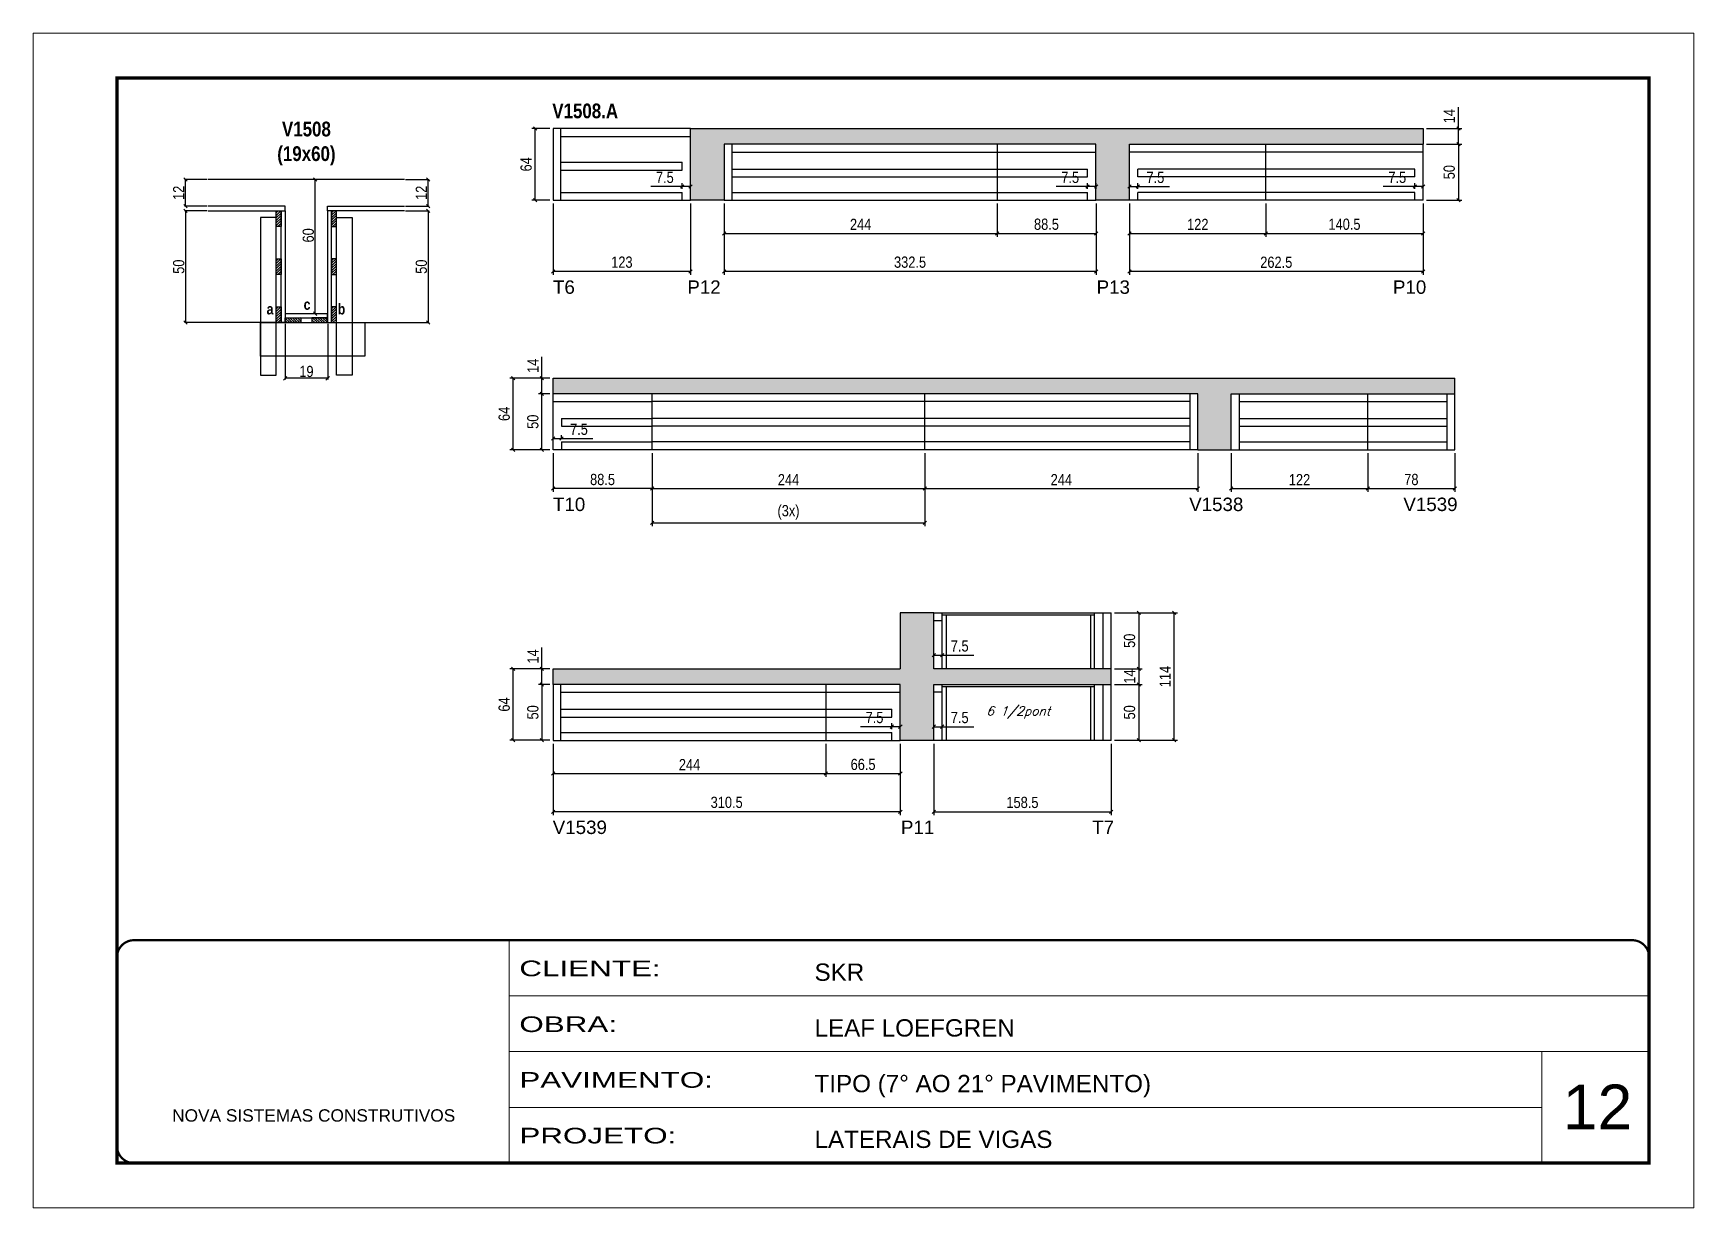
# Model space of a CAD drawing. Extents: x 3309 to 9563, y -2522 to 14608.
# Drawn here: x 8078 to 9563, y 11261 to 12311 of the extents above; entities that cross this region are included whole.
import ezdxf

# ---------------------------------------------------------------- set-up
doc = ezdxf.new("R2010")
doc.units = 0
doc.linetypes.add('CONTINUO', pattern=[0])
doc.linetypes.add('DASHED', pattern=[0.75, 0.5, -0.25])
for name, color, linetype in [('5', 5, 'Continuous'), ('COTA', 241, 'Continuous'), ('detalhes', 4, 'Continuous'), ('NOMENCLATURA', 7, 'Continuous'), ('Painéis', 200, 'Continuous'), ('SARR_2.2x7', 40, 'Continuous'), ('SARR_3.5x7', 81, 'Continuous'), ('texto', 7, 'Continuous')]:
    doc.layers.add(name, color=color, linetype=linetype)
for name, color, linetype, lineweight in [('CARIMBO', 255, 'Continuous', 9), ('CONCRETO', 251, 'Continuous', 25), ('Folhas', 255, 'Continuous', 9), ('SARRAFO DE PRESSAO', 251, 'DASHED', 9)]:
    doc.layers.add(name, color=color, linetype=linetype, lineweight=lineweight)
doc.styles.add('ARIAL', font='arial.ttf')
doc.styles.add('COTA TECNICA', font='techl___.ttf', dxfattribs={"height": 10})
doc.styles.add('COTA TECNICA 2X', font='techl___.ttf', dxfattribs={"height": 10})
doc.styles.add('Romans', font='romans.shx')
doc.styles.get("Standard").update_dxf_attribs({"font": 'arial.ttf'})
doc.styles.add('TECNICA', font='techb___.ttf', dxfattribs={"height": 10})
doc.styles.add('Tecnologia', font='')
doc.styles.get('Tecnologia').set_extended_font_data('Forgotten Futurist')
doc.dimstyles.new('PAINEL', dxfattribs={"dimtxt": 10, "dimasz": 3, "dimexe": 3, "dimexo": 3, "dimgap": 3, "dimtad": 1, "dimdec": 1, "dimzin": 12, "dimdsep": 46, "dimtxsty": 'COTA TECNICA', "dimblk1": 'OBLIQUE', "dimblk2": 'OBLIQUE', "dimsah": 1, "dimcen": 0.9, "dimclrd": 4, "dimclre": 4, "dimclrt": 240, "dimadec": 1, "dimazin": 3, "dimtfac": 1, "dimtdec": 1, "dimtmove": 0, "dimatfit": 3, "dimfxl": 1, "dimtolj": 1, "dimtzin": 12, "dimarcsym": 0})
doc.dimstyles.new('SECAO', dxfattribs={"dimscale": 0.333333, "dimtxt": 5, "dimasz": 9, "dimexe": 3, "dimexo": 3, "dimgap": 3, "dimtad": 1, "dimdec": 1, "dimlfac": 0.5, "dimzin": 12, "dimdsep": 46, "dimtxsty": 'COTA TECNICA 2X', "dimblk1": 'OBLIQUE', "dimblk2": 'OBLIQUE', "dimsah": 1, "dimcen": 0.9, "dimclrd": 4, "dimclre": 4, "dimclrt": 240, "dimadec": 1, "dimazin": 3, "dimtfac": 1, "dimtdec": 1, "dimtmove": 0, "dimatfit": 3, "dimfxl": 1, "dimtolj": 1, "dimtzin": 12, "dimarcsym": 0})
pattern_1 = [(135, (41538.6903, -111460.2027), (-1.122532015, -1.122532015), [])]
pattern_2 = [(45, (-115217.018, -21083.5717), (-1.122532015, 1.122532015), [])]
pattern_3 = [(45, (-115217.018, -21169.5717), (-1.122532015, 1.122532015), [])]

msp = doc.modelspace()

# ---------------------------------------------------------------- texts
at = {"layer": '5', "linetype": 'Continuous'}
for s, p in [('T6', (8542.67, 12077.74)), ('P12', (8662.81, 12077.74)), ('P13', (9028.83, 12077.74)), ('P10', (9293.82, 12077.74)), ('T10', (8542.67, 11883.55)), ('V1538', (9111.6, 11883.55)), ('V1539', (9303.16, 11883.55)), ('V1539', (8542.45, 11594.83)), ('P11', (8853.83, 11594.83)), ('T7', (9024.89, 11594.83))]:
    msp.add_text(s, height=12, rotation=0.00004, dxfattribs=at).set_placement(p)
at = {"layer": 'CARIMBO', "style": 'ARIAL'}
msp.add_text('12', height=40, dxfattribs=at).set_placement((9445.73, 11330.85))
at = {"layer": 'detalhes', "style": 'TECNICA'}
for s, p in [('a', (8286.63, 12059.33)), ('c', (8319.7, 12063.44)), ('b', (8350.19, 12059.32))]:
    msp.add_text(s, height=9.6, dxfattribs=at).set_placement(p)
at = {"layer": 'NOMENCLATURA', "style": 'TECNICA'}
msp.add_text('V1508.A', height=13.2, dxfattribs=at).set_placement((8542.07, 12234.65))
at = {"layer": 'NOMENCLATURA', "insert": (8322.18, 12231.66), "char_height": 13.2, "attachment_point": 2, "style": 'TECNICA'}
msp.add_mtext_dynamic_manual_height_columns('V1508\\P(19x60)', width=300.2766, gutter_width=1, heights=[0], dxfattribs=at)
at = {"layer": 'texto', "color": 2, "insert": (8958.78, 11703.55), "char_height": 8, "attachment_point": 5, "style": 'Romans'}
msp.add_mtext('{\\Q19;\\C256;6 1/2pont}', dxfattribs=at)

# ---------------------------------------------------------------- blocks, each defined once
blk = doc.blocks.new('9999999999')
at = {"color": 30, "linetype": 'CONTINUO'}
for p, q in [((98564.6, 34230.2), (98564.6, 34429.4)), ((98564.6, 34379.6), (99584, 34379.6)), ((98564.6, 34329.8), (99488, 34329.8)), ((99584, 34329.8), (99488, 34329.8)), ((99488, 34329.8), (99488, 34230.2)), ((98564.6, 34280), (99488, 34280))]:
    blk.add_line(p, q, dxfattribs=at)
at = {"color": 30, "linetype": 'CONTINUO', "const_width": 2}
blk.add_lwpolyline([(99584, 34230.2), (99584, 34414.4, 0.414214), (99569, 34429.4), (98229, 34429.4, 0.414214), (98214, 34414.4), (98214, 34245.2, 0.414214), (98229, 34230.2), (99584, 34230.2)], format="xyb", dxfattribs=at)
at = {"layer": 'Folhas'}
blk.add_lwpolyline([(98139, 34190.2), (99624, 34190.2), (99624, 35240.2), (98139, 35240.2)], close=True, dxfattribs=at)
at = {"layer": 'Folhas', "color": 30, "const_width": 3}
blk.add_lwpolyline([(98214, 34230.2), (99584, 34230.2), (99584, 35200.2), (98214, 35200.2)], close=True, dxfattribs=at)
at = {"color": 7, "linetype": 'Continuous', "ltscale": 5, "style": 'ARIAL'}
for s, height, p in [('SKR', 15.48, (98837.7, 34393.1)), ('LEAF LOEFGREN', 15.483, (98837.7, 34343.3)), ('TIPO (7° AO 21° PAVIMENTO)', 15.483, (98837.7, 34293.5)), ('NOVA SISTEMAS CONSTRUTIVOS', 11.059, (98263.2, 34267.2)), ('LATERAIS DE VIGAS', 15.483, (98837.7, 34243.7))]:
    blk.add_text(s, height=height, dxfattribs=at).set_placement(p)
at = {"layer": 'Folhas', "color": 7, "style": 'Tecnologia', "width": 1.5}
for s, p in [('CLIENTE:', (98573.7, 34397.2)), ('OBRA:', (98573.7, 34347.3)), ('PAVIMENTO:', (98573.7, 34297.5)), ('PROJETO:', (98573.7, 34247.7))]:
    blk.add_text(s, height=14, dxfattribs=at).set_placement(p)
blk = doc.blocks.new('_Oblique')
at = {"color": 0, "linetype": 'ByBlock', "lineweight": -2}
blk.add_line((-0.5, -0.5), (0.5, 0.5), dxfattribs=at)
blk = doc.blocks.new('*D1703')
at = {"layer": 'COTA', "color": 4, "lineweight": -2, "transparency": 16777216}
for p, q in [((8303.2, 12051), (8303.2, 12001.2)), ((8341.2, 12051), (8341.2, 12001.2)), ((8341.2, 12002.2), (8303.2, 12002.2))]:
    blk.add_line(p, q, dxfattribs=at)
at = {"layer": 'Defpoints', "color": 0, "transparency": 16777216}
for p in [(8303.2, 12052), (8341.2, 12052), (8303.2, 12002.2)]:
    blk.add_point(p, dxfattribs=at)
at = {"layer": 'COTA', "color": 4, "lineweight": -2, "transparency": 16777216, "xscale": 3, "yscale": 3, "zscale": 3, "rotation": 180}
blk.add_blockref('_Oblique', (8303.2, 12002.2), dxfattribs=at)
at = {"layer": 'COTA', "color": 4, "lineweight": -2, "transparency": 16777216, "xscale": 3, "yscale": 3, "zscale": 3}
blk.add_blockref('_Oblique', (8341.2, 12002.2), dxfattribs=at)
at = {"layer": 'COTA', "color": 240, "transparency": 16777216, "insert": (8322.2, 12008.3), "char_height": 10, "attachment_point": 5, "style": 'COTA TECNICA 2X'}
blk.add_mtext('\\A1;19', dxfattribs=at)
blk = doc.blocks.new('*D1704')
at = {"layer": 'COTA', "color": 4, "lineweight": -2, "transparency": 16777216}
for p, q in [((8233.5, 12152), (8213.1, 12152)), ((8214.1, 12152), (8214.1, 12052)), ((8294.2, 12052), (8213.1, 12052))]:
    blk.add_line(p, q, dxfattribs=at)
at = {"layer": 'Defpoints', "color": 0, "transparency": 16777216}
for p in [(8234.5, 12152), (8214.1, 12052), (8295.2, 12052, 0)]:
    blk.add_point(p, dxfattribs=at)
at = {"layer": 'COTA', "color": 4, "lineweight": -2, "transparency": 16777216, "xscale": 3, "yscale": 3, "zscale": 3}
for p, rotation in [((8214.1, 12152), 90), ((8214.1, 12052), 270)]:
    blk.add_blockref('_Oblique', p, dxfattribs=dict(at, rotation=rotation))
at = {"layer": 'COTA', "color": 240, "transparency": 16777216, "insert": (8208, 12102), "char_height": 10, "attachment_point": 5, "rotation": 90, "style": 'COTA TECNICA 2X'}
blk.add_mtext('\\A1;50', dxfattribs=at)
blk = doc.blocks.new('*D1705')
at = {"layer": 'COTA', "color": 4, "lineweight": -2, "transparency": 16777216}
for p, q in [((8410.9, 12152), (8432.1, 12152)), ((8431.1, 12152), (8431.1, 12052)), ((8350.2, 12052), (8432.1, 12052))]:
    blk.add_line(p, q, dxfattribs=at)
at = {"layer": 'Defpoints', "color": 0, "transparency": 16777216}
for p in [(8409.9, 12152), (8349.2, 12052, 0), (8431.1, 12052)]:
    blk.add_point(p, dxfattribs=at)
at = {"layer": 'COTA', "color": 4, "lineweight": -2, "transparency": 16777216, "xscale": 3, "yscale": 3, "zscale": 3}
for p, rotation in [((8431.1, 12152), 90), ((8431.1, 12052), 270)]:
    blk.add_blockref('_Oblique', p, dxfattribs=dict(at, rotation=rotation))
at = {"layer": 'COTA', "color": 240, "transparency": 16777216, "insert": (8425, 12102), "char_height": 10, "attachment_point": 5, "rotation": 90, "style": 'COTA TECNICA 2X'}
blk.add_mtext('\\A1;50', dxfattribs=at)
blk = doc.blocks.new('*D1706')
at = {"layer": 'COTA', "color": 4, "lineweight": -2, "transparency": 16777216}
for p, q in [((8340.2, 12180), (8329, 12180)), ((8330, 12060), (8330, 12180)), ((8340.2, 12060), (8329, 12060))]:
    blk.add_line(p, q, dxfattribs=at)
at = {"layer": 'Defpoints', "color": 0, "transparency": 16777216}
for p in [(8330, 12180), (8341.2, 12180), (8341.2, 12060)]:
    blk.add_point(p, dxfattribs=at)
at = {"layer": 'COTA', "color": 4, "lineweight": -2, "transparency": 16777216, "xscale": 3, "yscale": 3, "zscale": 3}
for p, rotation in [((8330, 12180), 90), ((8330, 12060), 270)]:
    blk.add_blockref('_Oblique', p, dxfattribs=dict(at, rotation=rotation))
at = {"layer": 'COTA', "color": 240, "transparency": 16777216, "insert": (8323.9, 12130), "char_height": 10, "attachment_point": 5, "rotation": 90, "style": 'COTA TECNICA 2X'}
blk.add_mtext('\\A1;60', dxfattribs=at)
blk = doc.blocks.new('*D1707')
at = {"layer": 'COTA', "color": 4, "lineweight": -2, "transparency": 16777216}
for p, q in [((8410.9, 12180), (8432.1, 12180)), ((8431.1, 12156), (8431.1, 12180)), ((8410.9, 12156), (8432.1, 12156))]:
    blk.add_line(p, q, dxfattribs=at)
at = {"layer": 'Defpoints', "color": 0, "transparency": 16777216}
for p in [(8409.9, 12180), (8431.1, 12180), (8409.9, 12156)]:
    blk.add_point(p, dxfattribs=at)
at = {"layer": 'COTA', "color": 4, "lineweight": -2, "transparency": 16777216, "xscale": 3, "yscale": 3, "zscale": 3}
for p, rotation in [((8431.1, 12180), 90), ((8431.1, 12156), 270)]:
    blk.add_blockref('_Oblique', p, dxfattribs=dict(at, rotation=rotation))
at = {"layer": 'COTA', "color": 240, "transparency": 16777216, "insert": (8425, 12168), "char_height": 10, "attachment_point": 5, "rotation": 90, "style": 'COTA TECNICA 2X'}
blk.add_mtext('\\A1;12', dxfattribs=at)
blk = doc.blocks.new('*D1708')
at = {"layer": 'COTA', "color": 4, "lineweight": -2, "transparency": 16777216}
for p, q in [((8233.5, 12180), (8213.1, 12180)), ((8214.1, 12156), (8214.1, 12180)), ((8233.5, 12156), (8213.1, 12156))]:
    blk.add_line(p, q, dxfattribs=at)
at = {"layer": 'Defpoints', "color": 0, "transparency": 16777216}
for p in [(8214.1, 12180), (8234.5, 12180), (8234.5, 12156)]:
    blk.add_point(p, dxfattribs=at)
at = {"layer": 'COTA', "color": 4, "lineweight": -2, "transparency": 16777216, "xscale": 3, "yscale": 3, "zscale": 3}
for p, rotation in [((8214.1, 12180), 90), ((8214.1, 12156), 270)]:
    blk.add_blockref('_Oblique', p, dxfattribs=dict(at, rotation=rotation))
at = {"layer": 'COTA', "color": 240, "transparency": 16777216, "insert": (8208, 12168), "char_height": 10, "attachment_point": 5, "rotation": 90, "style": 'COTA TECNICA 2X'}
blk.add_mtext('\\A1;12', dxfattribs=at)
blk = doc.blocks.new('*D1709')
at = {"layer": 'COTA', "color": 4, "lineweight": -2, "transparency": 16777216}
for p, q in [((8542.8, 12158.5), (8542.8, 12094.7)), ((8665.8, 12158.5), (8665.8, 12094.7)), ((8665.8, 12097.7), (8542.8, 12097.7))]:
    blk.add_line(p, q, dxfattribs=at)
at = {"layer": 'Defpoints', "color": 0, "transparency": 16777216}
for p in [(8542.8, 12161.5), (8665.8, 12161.5), (8542.8, 12097.7)]:
    blk.add_point(p, dxfattribs=at)
at = {"layer": 'COTA', "color": 4, "lineweight": -2, "transparency": 16777216, "xscale": 3, "yscale": 3, "zscale": 3, "rotation": 180}
blk.add_blockref('_Oblique', (8542.8, 12097.7), dxfattribs=at)
at = {"layer": 'COTA', "color": 4, "lineweight": -2, "transparency": 16777216, "xscale": 3, "yscale": 3, "zscale": 3}
blk.add_blockref('_Oblique', (8665.8, 12097.7), dxfattribs=at)
at = {"layer": 'COTA', "color": 240, "transparency": 16777216, "insert": (8604.3, 12106), "char_height": 10, "attachment_point": 5, "style": 'COTA TECNICA'}
blk.add_mtext('\\A1;123', dxfattribs=at)
blk = doc.blocks.new('*D1710')
at = {"layer": 'COTA', "color": 4, "lineweight": -2, "transparency": 16777216}
for p, q in [((8539.8, 12225.5), (8523.8, 12225.5)), ((8526.8, 12161.5), (8526.8, 12225.5)), ((8539.8, 12161.5), (8523.8, 12161.5))]:
    blk.add_line(p, q, dxfattribs=at)
at = {"layer": 'Defpoints', "color": 0, "transparency": 16777216}
for p in [(8526.8, 12225.5), (8542.8, 12225.5), (8542.8, 12161.5)]:
    blk.add_point(p, dxfattribs=at)
at = {"layer": 'COTA', "color": 4, "lineweight": -2, "transparency": 16777216, "xscale": 3, "yscale": 3, "zscale": 3}
for p, rotation in [((8526.8, 12225.5), 90), ((8526.8, 12161.5), 270)]:
    blk.add_blockref('_Oblique', p, dxfattribs=dict(at, rotation=rotation))
at = {"layer": 'COTA', "color": 240, "transparency": 16777216, "insert": (8518.7, 12193.5), "char_height": 10, "attachment_point": 5, "rotation": 90, "style": 'COTA TECNICA'}
blk.add_mtext('\\A1;64', dxfattribs=at)
blk = doc.blocks.new('*D1711')
at = {"layer": 'COTA', "color": 4, "lineweight": -2, "transparency": 16777216}
for p, q in [((8695.8, 12158.5), (8695.8, 12094.7)), ((9028.3, 12158.5), (9028.3, 12094.7)), ((9028.3, 12097.7), (8695.8, 12097.7))]:
    blk.add_line(p, q, dxfattribs=at)
at = {"layer": 'Defpoints', "color": 0, "transparency": 16777216}
for p in [(8695.8, 12161.5), (9028.3, 12161.5), (8695.8, 12097.7)]:
    blk.add_point(p, dxfattribs=at)
at = {"layer": 'COTA', "color": 4, "lineweight": -2, "transparency": 16777216, "xscale": 3, "yscale": 3, "zscale": 3, "rotation": 180}
blk.add_blockref('_Oblique', (8695.8, 12097.7), dxfattribs=at)
at = {"layer": 'COTA', "color": 4, "lineweight": -2, "transparency": 16777216, "xscale": 3, "yscale": 3, "zscale": 3}
blk.add_blockref('_Oblique', (9028.3, 12097.7), dxfattribs=at)
at = {"layer": 'COTA', "color": 240, "transparency": 16777216, "insert": (8862, 12106), "char_height": 10, "attachment_point": 5, "style": 'COTA TECNICA'}
blk.add_mtext('\\A1;332.5', dxfattribs=at)
blk = doc.blocks.new('*D1712')
at = {"layer": 'COTA', "color": 4, "lineweight": -2, "transparency": 16777216}
for p, q in [((8695.8, 12158.5), (8695.8, 12128.8)), ((8939.8, 12158.5), (8939.8, 12128.8)), ((8695.8, 12131.8), (8939.8, 12131.8))]:
    blk.add_line(p, q, dxfattribs=at)
at = {"layer": 'Defpoints', "color": 0, "transparency": 16777216}
for p in [(8695.8, 12161.5), (8939.8, 12161.5), (8939.8, 12131.8)]:
    blk.add_point(p, dxfattribs=at)
at = {"layer": 'COTA', "color": 4, "lineweight": -2, "transparency": 16777216, "xscale": 3, "yscale": 3, "zscale": 3, "rotation": 180}
blk.add_blockref('_Oblique', (8695.8, 12131.8), dxfattribs=at)
at = {"layer": 'COTA', "color": 4, "lineweight": -2, "transparency": 16777216, "xscale": 3, "yscale": 3, "zscale": 3}
blk.add_blockref('_Oblique', (8939.8, 12131.8), dxfattribs=at)
at = {"layer": 'COTA', "color": 240, "transparency": 16777216, "insert": (8817.8, 12139.8), "char_height": 10, "attachment_point": 5, "style": 'COTA TECNICA'}
blk.add_mtext('\\A1;244', dxfattribs=at)
blk = doc.blocks.new('*D1713')
at = {"layer": 'COTA', "color": 4, "lineweight": -2, "transparency": 16777216}
for p, q in [((8939.8, 12158.5), (8939.8, 12128.8)), ((9028.3, 12158.5), (9028.3, 12128.8)), ((8939.8, 12131.8), (9028.3, 12131.8))]:
    blk.add_line(p, q, dxfattribs=at)
at = {"layer": 'Defpoints', "color": 0, "transparency": 16777216}
for p in [(8939.8, 12161.5), (9028.3, 12161.5), (9028.3, 12131.8)]:
    blk.add_point(p, dxfattribs=at)
at = {"layer": 'COTA', "color": 4, "lineweight": -2, "transparency": 16777216, "xscale": 3, "yscale": 3, "zscale": 3, "rotation": 180}
blk.add_blockref('_Oblique', (8939.8, 12131.8), dxfattribs=at)
at = {"layer": 'COTA', "color": 4, "lineweight": -2, "transparency": 16777216, "xscale": 3, "yscale": 3, "zscale": 3}
blk.add_blockref('_Oblique', (9028.3, 12131.8), dxfattribs=at)
at = {"layer": 'COTA', "color": 240, "transparency": 16777216, "insert": (8984, 12139.9), "char_height": 10, "attachment_point": 5, "style": 'COTA TECNICA'}
blk.add_mtext('\\A1;88.5', dxfattribs=at)
blk = doc.blocks.new('*D1714')
at = {"layer": 'COTA', "color": 4, "lineweight": -2, "transparency": 16777216}
for p, q in [((9058.3, 12158.5), (9058.3, 12094.7)), ((9320.8, 12158.5), (9320.8, 12094.7)), ((9320.8, 12097.7), (9058.3, 12097.7))]:
    blk.add_line(p, q, dxfattribs=at)
at = {"layer": 'Defpoints', "color": 0, "transparency": 16777216}
for p in [(9058.3, 12161.5), (9320.8, 12161.5), (9058.3, 12097.7)]:
    blk.add_point(p, dxfattribs=at)
at = {"layer": 'COTA', "color": 4, "lineweight": -2, "transparency": 16777216, "xscale": 3, "yscale": 3, "zscale": 3, "rotation": 180}
blk.add_blockref('_Oblique', (9058.3, 12097.7), dxfattribs=at)
at = {"layer": 'COTA', "color": 4, "lineweight": -2, "transparency": 16777216, "xscale": 3, "yscale": 3, "zscale": 3}
blk.add_blockref('_Oblique', (9320.8, 12097.7), dxfattribs=at)
at = {"layer": 'COTA', "color": 240, "transparency": 16777216, "insert": (9189.5, 12105.9), "char_height": 10, "attachment_point": 5, "style": 'COTA TECNICA'}
blk.add_mtext('\\A1;262.5', dxfattribs=at)
blk = doc.blocks.new('*D1715')
at = {"layer": 'COTA', "color": 4, "lineweight": -2, "transparency": 16777216}
for p, q in [((9058.3, 12158.5), (9058.3, 12128.8)), ((9180.3, 12158.5), (9180.3, 12128.8)), ((9058.3, 12131.8), (9180.3, 12131.8))]:
    blk.add_line(p, q, dxfattribs=at)
at = {"layer": 'Defpoints', "color": 0, "transparency": 16777216}
for p in [(9058.3, 12161.5), (9180.3, 12161.5), (9180.3, 12131.8)]:
    blk.add_point(p, dxfattribs=at)
at = {"layer": 'COTA', "color": 4, "lineweight": -2, "transparency": 16777216, "xscale": 3, "yscale": 3, "zscale": 3, "rotation": 180}
blk.add_blockref('_Oblique', (9058.3, 12131.8), dxfattribs=at)
at = {"layer": 'COTA', "color": 4, "lineweight": -2, "transparency": 16777216, "xscale": 3, "yscale": 3, "zscale": 3}
blk.add_blockref('_Oblique', (9180.3, 12131.8), dxfattribs=at)
at = {"layer": 'COTA', "color": 240, "transparency": 16777216, "insert": (9119.3, 12139.8), "char_height": 10, "attachment_point": 5, "style": 'COTA TECNICA'}
blk.add_mtext('\\A1;122', dxfattribs=at)
blk = doc.blocks.new('*D1716')
at = {"layer": 'COTA', "color": 4, "lineweight": -2, "transparency": 16777216}
for p, q in [((9180.3, 12158.5), (9180.3, 12128.8)), ((9320.8, 12158.5), (9320.8, 12128.8)), ((9180.3, 12131.8), (9320.8, 12131.8))]:
    blk.add_line(p, q, dxfattribs=at)
at = {"layer": 'Defpoints', "color": 0, "transparency": 16777216}
for p in [(9180.3, 12161.5), (9320.8, 12161.5), (9320.8, 12131.8)]:
    blk.add_point(p, dxfattribs=at)
at = {"layer": 'COTA', "color": 4, "lineweight": -2, "transparency": 16777216, "xscale": 3, "yscale": 3, "zscale": 3, "rotation": 180}
blk.add_blockref('_Oblique', (9180.3, 12131.8), dxfattribs=at)
at = {"layer": 'COTA', "color": 4, "lineweight": -2, "transparency": 16777216, "xscale": 3, "yscale": 3, "zscale": 3}
blk.add_blockref('_Oblique', (9320.8, 12131.8), dxfattribs=at)
at = {"layer": 'COTA', "color": 240, "transparency": 16777216, "insert": (9250.5, 12139.9), "char_height": 10, "attachment_point": 5, "style": 'COTA TECNICA'}
blk.add_mtext('\\A1;140.5', dxfattribs=at)
blk = doc.blocks.new('*D1717')
at = {"layer": 'COTA', "color": 4, "lineweight": -2, "transparency": 16777216}
for p, q in [((9323.8, 12211.5), (9355.4, 12211.5)), ((9352.4, 12211.5), (9352.4, 12161.5)), ((9323.8, 12161.5), (9355.4, 12161.5))]:
    blk.add_line(p, q, dxfattribs=at)
at = {"layer": 'Defpoints', "color": 0, "transparency": 16777216}
for p in [(9320.8, 12211.5), (9320.8, 12161.5), (9352.4, 12161.5)]:
    blk.add_point(p, dxfattribs=at)
at = {"layer": 'COTA', "color": 4, "lineweight": -2, "transparency": 16777216, "xscale": 3, "yscale": 3, "zscale": 3}
for p, rotation in [((9352.4, 12211.5), 90), ((9352.4, 12161.5), 270)]:
    blk.add_blockref('_Oblique', p, dxfattribs=dict(at, rotation=rotation))
at = {"layer": 'COTA', "color": 240, "transparency": 16777216, "insert": (9344.2, 12186.5), "char_height": 10, "attachment_point": 5, "rotation": 90, "style": 'COTA TECNICA'}
blk.add_mtext('\\A1;50', dxfattribs=at)
blk = doc.blocks.new('*D1718')
at = {"layer": 'COTA', "color": 4, "lineweight": -2, "transparency": 16777216}
for p, q in [((9352.4, 12225.5), (9352.4, 12244.6)), ((9323.8, 12225.5), (9355.4, 12225.5)), ((9352.4, 12211.5), (9352.4, 12225.5)), ((9323.8, 12211.5), (9355.4, 12211.5))]:
    blk.add_line(p, q, dxfattribs=at)
at = {"layer": 'Defpoints', "color": 0, "transparency": 16777216}
for p in [(9320.8, 12225.5), (9352.4, 12225.5), (9320.8, 12211.5)]:
    blk.add_point(p, dxfattribs=at)
at = {"layer": 'COTA', "color": 4, "lineweight": -2, "transparency": 16777216, "xscale": 3, "yscale": 3, "zscale": 3}
for p, rotation in [((9352.4, 12225.5), 90), ((9352.4, 12211.5), 270)]:
    blk.add_blockref('_Oblique', p, dxfattribs=dict(at, rotation=rotation))
at = {"layer": 'COTA', "color": 240, "transparency": 16777216, "insert": (9344.3, 12236.5), "char_height": 10, "attachment_point": 5, "rotation": 90, "style": 'COTA TECNICA'}
blk.add_mtext('\\A1;14', dxfattribs=at)
blk = doc.blocks.new('*D1719')
at = {"layer": 'COTA', "color": 4, "lineweight": -2, "transparency": 16777216}
for p, q in [((8658.3, 12173.7), (8630.1, 12173.7)), ((8658.3, 12171.5), (8658.3, 12176.7)), ((8665.8, 12173.7), (8658.3, 12173.7)), ((8665.8, 12171.5), (8665.8, 12176.7))]:
    blk.add_line(p, q, dxfattribs=at)
at = {"layer": 'Defpoints', "color": 0, "transparency": 16777216}
for p in [(8658.3, 12173.7), (8658.3, 12168.5), (8665.8, 12168.5)]:
    blk.add_point(p, dxfattribs=at)
at = {"layer": 'COTA', "color": 4, "lineweight": -2, "transparency": 16777216, "xscale": 3, "yscale": 3, "zscale": 3, "rotation": 180}
blk.add_blockref('_Oblique', (8658.3, 12173.7), dxfattribs=at)
at = {"layer": 'COTA', "color": 4, "lineweight": -2, "transparency": 16777216, "xscale": 3, "yscale": 3, "zscale": 3}
blk.add_blockref('_Oblique', (8665.8, 12173.7), dxfattribs=at)
at = {"layer": 'COTA', "color": 240, "transparency": 16777216, "insert": (8642.7, 12181.8), "char_height": 10, "attachment_point": 5, "style": 'COTA TECNICA'}
blk.add_mtext('\\A1;7.5', dxfattribs=at)
blk = doc.blocks.new('*D1720')
at = {"layer": 'COTA', "color": 4, "lineweight": -2, "transparency": 16777216}
for p, q in [((9313.3, 12173.7), (9285.1, 12173.7)), ((9313.3, 12171.5), (9313.3, 12176.7)), ((9320.8, 12173.7), (9313.3, 12173.7)), ((9320.8, 12171.5), (9320.8, 12176.7))]:
    blk.add_line(p, q, dxfattribs=at)
at = {"layer": 'Defpoints', "color": 0, "transparency": 16777216}
for p in [(9313.3, 12173.7), (9313.3, 12168.5), (9320.8, 12168.5)]:
    blk.add_point(p, dxfattribs=at)
at = {"layer": 'COTA', "color": 4, "lineweight": -2, "transparency": 16777216, "xscale": 3, "yscale": 3, "zscale": 3, "rotation": 180}
blk.add_blockref('_Oblique', (9313.3, 12173.7), dxfattribs=at)
at = {"layer": 'COTA', "color": 4, "lineweight": -2, "transparency": 16777216, "xscale": 3, "yscale": 3, "zscale": 3}
blk.add_blockref('_Oblique', (9320.8, 12173.7), dxfattribs=at)
at = {"layer": 'COTA', "color": 240, "transparency": 16777216, "insert": (9297.7, 12181.8), "char_height": 10, "attachment_point": 5, "style": 'COTA TECNICA'}
blk.add_mtext('\\A1;7.5', dxfattribs=at)
blk = doc.blocks.new('*D1721')
at = {"layer": 'COTA', "color": 4, "lineweight": -2, "transparency": 16777216}
for p, q in [((9020.8, 12173.7), (8992.6, 12173.7)), ((9020.8, 12171.5), (9020.8, 12176.7)), ((9028.3, 12173.7), (9020.8, 12173.7)), ((9028.3, 12171.5), (9028.3, 12176.7))]:
    blk.add_line(p, q, dxfattribs=at)
at = {"layer": 'Defpoints', "color": 0, "transparency": 16777216}
for p in [(9020.8, 12173.7), (9020.8, 12168.5), (9028.3, 12168.5)]:
    blk.add_point(p, dxfattribs=at)
at = {"layer": 'COTA', "color": 4, "lineweight": -2, "transparency": 16777216, "xscale": 3, "yscale": 3, "zscale": 3, "rotation": 180}
blk.add_blockref('_Oblique', (9020.8, 12173.7), dxfattribs=at)
at = {"layer": 'COTA', "color": 4, "lineweight": -2, "transparency": 16777216, "xscale": 3, "yscale": 3, "zscale": 3}
blk.add_blockref('_Oblique', (9028.3, 12173.7), dxfattribs=at)
at = {"layer": 'COTA', "color": 240, "transparency": 16777216, "insert": (9005.2, 12181.8), "char_height": 10, "attachment_point": 5, "style": 'COTA TECNICA'}
blk.add_mtext('\\A1;7.5', dxfattribs=at)
blk = doc.blocks.new('*D1722')
at = {"layer": 'COTA', "color": 4, "lineweight": -2, "transparency": 16777216}
for p, q in [((9058.3, 12171.5), (9058.3, 12176.7)), ((9058.3, 12173.7), (9065.8, 12173.7)), ((9065.8, 12171.5), (9065.8, 12176.7)), ((9065.8, 12173.7), (9093.9, 12173.7))]:
    blk.add_line(p, q, dxfattribs=at)
at = {"layer": 'Defpoints', "color": 0, "transparency": 16777216}
for p in [(9058.3, 12168.5), (9065.8, 12173.7), (9065.8, 12168.5)]:
    blk.add_point(p, dxfattribs=at)
at = {"layer": 'COTA', "color": 4, "lineweight": -2, "transparency": 16777216, "xscale": 3, "yscale": 3, "zscale": 3, "rotation": 180}
blk.add_blockref('_Oblique', (9058.3, 12173.7), dxfattribs=at)
at = {"layer": 'COTA', "color": 4, "lineweight": -2, "transparency": 16777216, "xscale": 3, "yscale": 3, "zscale": 3}
blk.add_blockref('_Oblique', (9065.8, 12173.7), dxfattribs=at)
at = {"layer": 'COTA', "color": 240, "transparency": 16777216, "insert": (9081.4, 12181.8), "char_height": 10, "attachment_point": 5, "style": 'COTA TECNICA'}
blk.add_mtext('\\A1;7.5', dxfattribs=at)
blk = doc.blocks.new('*D1723')
at = {"layer": 'COTA', "color": 4, "linetype": 'ByBlock', "lineweight": -2, "transparency": 16777216}
for p, q in [((8542.8, 11935.4), (8542.8, 11900.6)), ((8631.3, 11935.4), (8631.3, 11900.6)), ((8631.3, 11903.6), (8542.8, 11903.6))]:
    blk.add_line(p, q, dxfattribs=at)
at = {"layer": 'Defpoints', "color": 0, "linetype": 'ByBlock', "transparency": 16777216}
for p in [(8542.8, 11938.4), (8631.3, 11938.4), (8542.8, 11903.6)]:
    blk.add_point(p, dxfattribs=at)
at = {"layer": 'COTA', "color": 4, "linetype": 'ByBlock', "lineweight": -2, "transparency": 16777216, "xscale": 3, "yscale": 3, "zscale": 3, "rotation": 180}
blk.add_blockref('_Oblique', (8542.8, 11903.6), dxfattribs=at)
at = {"layer": 'COTA', "color": 4, "linetype": 'ByBlock', "lineweight": -2, "transparency": 16777216, "xscale": 3, "yscale": 3, "zscale": 3}
blk.add_blockref('_Oblique', (8631.3, 11903.6), dxfattribs=at)
at = {"layer": 'COTA', "color": 240, "linetype": 'ByBlock', "transparency": 16777216, "insert": (8587, 11911.7), "char_height": 10, "attachment_point": 5, "style": 'COTA TECNICA'}
blk.add_mtext('\\A1;88.5', dxfattribs=at)
blk = doc.blocks.new('*D1724')
at = {"layer": 'COTA', "color": 4, "lineweight": -2, "transparency": 16777216}
for p, q in [((8631.3, 11935.4), (8631.3, 11900.6)), ((8875.3, 11935.4), (8875.3, 11900.6)), ((8631.3, 11903.6), (8875.3, 11903.6))]:
    blk.add_line(p, q, dxfattribs=at)
at = {"layer": 'Defpoints', "color": 0, "transparency": 16777216}
for p in [(8631.3, 11938.4, 0), (8875.3, 11938.4, 0), (8875.3, 11903.6)]:
    blk.add_point(p, dxfattribs=at)
at = {"layer": 'COTA', "color": 4, "lineweight": -2, "transparency": 16777216, "xscale": 3, "yscale": 3, "zscale": 3, "rotation": 180}
blk.add_blockref('_Oblique', (8631.3, 11903.6), dxfattribs=at)
at = {"layer": 'COTA', "color": 4, "lineweight": -2, "transparency": 16777216, "xscale": 3, "yscale": 3, "zscale": 3}
blk.add_blockref('_Oblique', (8875.3, 11903.6), dxfattribs=at)
at = {"layer": 'COTA', "color": 240, "transparency": 16777216, "insert": (8753.3, 11911.6), "char_height": 10, "attachment_point": 5, "style": 'COTA TECNICA'}
blk.add_mtext('\\A1;244', dxfattribs=at)
blk = doc.blocks.new('*D1725')
at = {"layer": 'COTA', "color": 4, "lineweight": -2, "transparency": 16777216}
for p, q in [((8875.3, 11935.4), (8875.3, 11900.6)), ((9119.3, 11935.4), (9119.3, 11900.6)), ((8875.3, 11903.6), (9119.3, 11903.6))]:
    blk.add_line(p, q, dxfattribs=at)
at = {"layer": 'Defpoints', "color": 0, "transparency": 16777216}
for p in [(8875.3, 11938.4, 0), (9119.3, 11938.4, 0), (9119.3, 11903.6)]:
    blk.add_point(p, dxfattribs=at)
at = {"layer": 'COTA', "color": 4, "lineweight": -2, "transparency": 16777216, "xscale": 3, "yscale": 3, "zscale": 3, "rotation": 180}
blk.add_blockref('_Oblique', (8875.3, 11903.6), dxfattribs=at)
at = {"layer": 'COTA', "color": 4, "lineweight": -2, "transparency": 16777216, "xscale": 3, "yscale": 3, "zscale": 3}
blk.add_blockref('_Oblique', (9119.3, 11903.6), dxfattribs=at)
at = {"layer": 'COTA', "color": 240, "transparency": 16777216, "insert": (8997.3, 11911.6), "char_height": 10, "attachment_point": 5, "style": 'COTA TECNICA'}
blk.add_mtext('\\A1;244', dxfattribs=at)
blk = doc.blocks.new('*D1726')
at = {"layer": 'COTA', "color": 4, "lineweight": -2, "transparency": 16777216}
for p, q in [((8539.8, 11988.4), (8529.8, 11988.4)), ((8532.8, 11938.4), (8532.8, 11988.4)), ((8539.8, 11938.4), (8529.8, 11938.4))]:
    blk.add_line(p, q, dxfattribs=at)
at = {"layer": 'Defpoints', "color": 0, "transparency": 16777216}
for p in [(8532.8, 11988.4), (8542.8, 11988.4), (8542.8, 11938.4)]:
    blk.add_point(p, dxfattribs=at)
at = {"layer": 'COTA', "color": 4, "lineweight": -2, "transparency": 16777216, "xscale": 3, "yscale": 3, "zscale": 3}
for p, rotation in [((8532.8, 11988.4), 90), ((8532.8, 11938.4), 270)]:
    blk.add_blockref('_Oblique', p, dxfattribs=dict(at, rotation=rotation))
at = {"layer": 'COTA', "color": 240, "transparency": 16777216, "insert": (8524.7, 11963.4), "char_height": 10, "attachment_point": 5, "rotation": 90, "style": 'COTA TECNICA'}
blk.add_mtext('\\A1;50', dxfattribs=at)
blk = doc.blocks.new('*D1727')
at = {"layer": 'COTA', "color": 4, "lineweight": -2, "transparency": 16777216}
for p, q in [((8532.8, 12002.4), (8532.8, 12021.5)), ((8539.8, 12002.4), (8529.8, 12002.4)), ((8532.8, 11988.4), (8532.8, 12002.4)), ((8539.8, 11988.4), (8529.8, 11988.4))]:
    blk.add_line(p, q, dxfattribs=at)
at = {"layer": 'Defpoints', "color": 0, "transparency": 16777216}
for p in [(8532.8, 12002.4), (8542.8, 12002.4), (8542.8, 11988.4)]:
    blk.add_point(p, dxfattribs=at)
at = {"layer": 'COTA', "color": 4, "lineweight": -2, "transparency": 16777216, "xscale": 3, "yscale": 3, "zscale": 3}
for p, rotation in [((8532.8, 12002.4), 90), ((8532.8, 11988.4), 270)]:
    blk.add_blockref('_Oblique', p, dxfattribs=dict(at, rotation=rotation))
at = {"layer": 'COTA', "color": 240, "transparency": 16777216, "insert": (8524.8, 12013.4), "char_height": 10, "attachment_point": 5, "rotation": 90, "style": 'COTA TECNICA'}
blk.add_mtext('\\A1;14', dxfattribs=at)
blk = doc.blocks.new('*D1728')
at = {"layer": 'COTA', "color": 4, "lineweight": -2, "transparency": 16777216}
for p, q in [((8539.8, 12002.4), (8504.2, 12002.4)), ((8507.2, 11938.4), (8507.2, 12002.4)), ((8539.8, 11938.4), (8504.2, 11938.4))]:
    blk.add_line(p, q, dxfattribs=at)
at = {"layer": 'Defpoints', "color": 0, "transparency": 16777216}
for p in [(8507.2, 12002.4), (8542.8, 12002.4), (8542.8, 11938.4)]:
    blk.add_point(p, dxfattribs=at)
at = {"layer": 'COTA', "color": 4, "lineweight": -2, "transparency": 16777216, "xscale": 3, "yscale": 3, "zscale": 3}
for p, rotation in [((8507.2, 12002.4), 90), ((8507.2, 11938.4), 270)]:
    blk.add_blockref('_Oblique', p, dxfattribs=dict(at, rotation=rotation))
at = {"layer": 'COTA', "color": 240, "transparency": 16777216, "insert": (8499.1, 11970.4), "char_height": 10, "attachment_point": 5, "rotation": 90, "style": 'COTA TECNICA'}
blk.add_mtext('\\A1;64', dxfattribs=at)
blk = doc.blocks.new('*D1729')
at = {"layer": 'COTA', "color": 4, "lineweight": -2, "transparency": 16777216}
for p, q in [((8631.3, 11935.4), (8631.3, 11870.1)), ((8875.3, 11935.4), (8875.3, 11870.1)), ((8631.3, 11873.1), (8875.3, 11873.1))]:
    blk.add_line(p, q, dxfattribs=at)
at = {"layer": 'Defpoints', "color": 0, "transparency": 16777216}
for p in [(8631.3, 11938.4), (8875.3, 11938.4), (8875.3, 11873.1)]:
    blk.add_point(p, dxfattribs=at)
at = {"layer": 'COTA', "color": 4, "lineweight": -2, "transparency": 16777216, "xscale": 3, "yscale": 3, "zscale": 3, "rotation": 180}
blk.add_blockref('_Oblique', (8631.3, 11873.1), dxfattribs=at)
at = {"layer": 'COTA', "color": 4, "lineweight": -2, "transparency": 16777216, "xscale": 3, "yscale": 3, "zscale": 3}
blk.add_blockref('_Oblique', (8875.3, 11873.1), dxfattribs=at)
at = {"layer": 'COTA', "color": 240, "transparency": 16777216, "insert": (8753.3, 11882.4), "char_height": 10, "attachment_point": 5, "style": 'COTA TECNICA'}
blk.add_mtext('\\A1;(3x)', dxfattribs=at)
blk = doc.blocks.new('*D1730')
at = {"layer": 'COTA', "color": 4, "lineweight": -2, "transparency": 16777216}
for p, q in [((8542.8, 11941.4), (8542.8, 11951.5)), ((8542.8, 11948.5), (8550.3, 11948.5)), ((8550.3, 11948.4), (8550.3, 11951.5)), ((8550.3, 11948.5), (8578.4, 11948.5))]:
    blk.add_line(p, q, dxfattribs=at)
at = {"layer": 'Defpoints', "color": 0, "transparency": 16777216}
for p in [(8550.3, 11948.5), (8550.3, 11945.4), (8542.8, 11938.4)]:
    blk.add_point(p, dxfattribs=at)
at = {"layer": 'COTA', "color": 4, "lineweight": -2, "transparency": 16777216, "xscale": 3, "yscale": 3, "zscale": 3, "rotation": 180}
blk.add_blockref('_Oblique', (8542.8, 11948.5), dxfattribs=at)
at = {"layer": 'COTA', "color": 4, "lineweight": -2, "transparency": 16777216, "xscale": 3, "yscale": 3, "zscale": 3}
blk.add_blockref('_Oblique', (8550.3, 11948.5), dxfattribs=at)
at = {"layer": 'COTA', "color": 240, "transparency": 16777216, "insert": (8565.9, 11956.6), "char_height": 10, "attachment_point": 5, "style": 'COTA TECNICA'}
blk.add_mtext('\\A1;7.5', dxfattribs=at)
blk = doc.blocks.new('*D1731')
at = {"layer": 'COTA', "color": 4, "lineweight": -2, "transparency": 16777216}
for p, q in [((9149.3, 11935.4), (9149.3, 11900.6)), ((9271.3, 11935.4), (9271.3, 11900.6)), ((9149.3, 11903.6), (9271.3, 11903.6))]:
    blk.add_line(p, q, dxfattribs=at)
at = {"layer": 'Defpoints', "color": 0, "transparency": 16777216}
for p in [(9149.3, 11938.4), (9271.3, 11938.4), (9271.3, 11903.6)]:
    blk.add_point(p, dxfattribs=at)
at = {"layer": 'COTA', "color": 4, "lineweight": -2, "transparency": 16777216, "xscale": 3, "yscale": 3, "zscale": 3, "rotation": 180}
blk.add_blockref('_Oblique', (9149.3, 11903.6), dxfattribs=at)
at = {"layer": 'COTA', "color": 4, "lineweight": -2, "transparency": 16777216, "xscale": 3, "yscale": 3, "zscale": 3}
blk.add_blockref('_Oblique', (9271.3, 11903.6), dxfattribs=at)
at = {"layer": 'COTA', "color": 240, "transparency": 16777216, "insert": (9210.3, 11911.6), "char_height": 10, "attachment_point": 5, "style": 'COTA TECNICA'}
blk.add_mtext('\\A1;122', dxfattribs=at)
blk = doc.blocks.new('*D1732')
at = {"layer": 'COTA', "color": 4, "lineweight": -2, "transparency": 16777216}
for p, q in [((9271.3, 11935.4), (9271.3, 11900.6)), ((9349.3, 11935.4), (9349.3, 11900.6)), ((9271.3, 11903.6), (9349.3, 11903.6))]:
    blk.add_line(p, q, dxfattribs=at)
at = {"layer": 'Defpoints', "color": 0, "transparency": 16777216}
for p in [(9271.3, 11938.4), (9349.3, 11938.4), (9349.3, 11903.6)]:
    blk.add_point(p, dxfattribs=at)
at = {"layer": 'COTA', "color": 4, "lineweight": -2, "transparency": 16777216, "xscale": 3, "yscale": 3, "zscale": 3, "rotation": 180}
blk.add_blockref('_Oblique', (9271.3, 11903.6), dxfattribs=at)
at = {"layer": 'COTA', "color": 4, "lineweight": -2, "transparency": 16777216, "xscale": 3, "yscale": 3, "zscale": 3}
blk.add_blockref('_Oblique', (9349.3, 11903.6), dxfattribs=at)
at = {"layer": 'COTA', "color": 240, "transparency": 16777216, "insert": (9310.3, 11911.7), "char_height": 10, "attachment_point": 5, "style": 'COTA TECNICA'}
blk.add_mtext('\\A1;78', dxfattribs=at)
blk = doc.blocks.new('*D1736')
at = {"layer": 'COTA', "color": 4, "lineweight": -2, "transparency": 16777216}
for p, q in [((8542.8, 11675.6), (8542.8, 11611.8)), ((8853.3, 11675.6), (8853.3, 11611.8)), ((8853.3, 11614.8), (8542.8, 11614.8))]:
    blk.add_line(p, q, dxfattribs=at)
at = {"layer": 'Defpoints', "color": 0, "transparency": 16777216}
for p in [(8542.8, 11678.6), (8853.3, 11678.6), (8542.8, 11614.8)]:
    blk.add_point(p, dxfattribs=at)
at = {"layer": 'COTA', "color": 4, "lineweight": -2, "transparency": 16777216, "xscale": 3, "yscale": 3, "zscale": 3, "rotation": 180}
blk.add_blockref('_Oblique', (8542.8, 11614.8), dxfattribs=at)
at = {"layer": 'COTA', "color": 4, "lineweight": -2, "transparency": 16777216, "xscale": 3, "yscale": 3, "zscale": 3}
blk.add_blockref('_Oblique', (8853.3, 11614.8), dxfattribs=at)
at = {"layer": 'COTA', "color": 240, "transparency": 16777216, "insert": (8698, 11623.1), "char_height": 10, "attachment_point": 5, "style": 'COTA TECNICA'}
blk.add_mtext('\\A1;310.5', dxfattribs=at)
blk = doc.blocks.new('*D1734')
at = {"layer": 'COTA', "color": 4, "lineweight": -2, "transparency": 16777216}
for p, q in [((8542.8, 11675.6), (8542.8, 11645.9)), ((8786.8, 11675.6), (8786.8, 11645.9)), ((8542.8, 11648.9), (8786.8, 11648.9))]:
    blk.add_line(p, q, dxfattribs=at)
at = {"layer": 'Defpoints', "color": 0, "transparency": 16777216}
for p in [(8542.8, 11678.6), (8786.8, 11678.6), (8786.8, 11648.9)]:
    blk.add_point(p, dxfattribs=at)
at = {"layer": 'COTA', "color": 4, "lineweight": -2, "transparency": 16777216, "xscale": 3, "yscale": 3, "zscale": 3, "rotation": 180}
blk.add_blockref('_Oblique', (8542.8, 11648.9), dxfattribs=at)
at = {"layer": 'COTA', "color": 4, "lineweight": -2, "transparency": 16777216, "xscale": 3, "yscale": 3, "zscale": 3}
blk.add_blockref('_Oblique', (8786.8, 11648.9), dxfattribs=at)
at = {"layer": 'COTA', "color": 240, "transparency": 16777216, "insert": (8664.8, 11656.9), "char_height": 10, "attachment_point": 5, "style": 'COTA TECNICA'}
blk.add_mtext('\\A1;244', dxfattribs=at)
blk = doc.blocks.new('*D1735')
at = {"layer": 'COTA', "color": 4, "lineweight": -2, "transparency": 16777216}
for p, q in [((8786.8, 11675.6), (8786.8, 11645.9)), ((8853.3, 11675.6), (8853.3, 11645.9)), ((8786.8, 11648.9), (8853.3, 11648.9))]:
    blk.add_line(p, q, dxfattribs=at)
at = {"layer": 'Defpoints', "color": 0, "transparency": 16777216}
for p in [(8786.8, 11678.6), (8853.3, 11678.6), (8853.3, 11648.9)]:
    blk.add_point(p, dxfattribs=at)
at = {"layer": 'COTA', "color": 4, "lineweight": -2, "transparency": 16777216, "xscale": 3, "yscale": 3, "zscale": 3, "rotation": 180}
blk.add_blockref('_Oblique', (8786.8, 11648.9), dxfattribs=at)
at = {"layer": 'COTA', "color": 4, "lineweight": -2, "transparency": 16777216, "xscale": 3, "yscale": 3, "zscale": 3}
blk.add_blockref('_Oblique', (8853.3, 11648.9), dxfattribs=at)
at = {"layer": 'COTA', "color": 240, "transparency": 16777216, "insert": (8820, 11657), "char_height": 10, "attachment_point": 5, "style": 'COTA TECNICA'}
blk.add_mtext('\\A1;66.5', dxfattribs=at)
blk = doc.blocks.new('*D1733')
at = {"layer": 'COTA', "color": 4, "lineweight": -2, "transparency": 16777216}
for p, q in [((8845.8, 11690.8), (8817.6, 11690.8)), ((8845.8, 11688.6), (8845.8, 11693.8)), ((8853.3, 11690.8), (8845.8, 11690.8)), ((8853.3, 11688.6), (8853.3, 11693.8))]:
    blk.add_line(p, q, dxfattribs=at)
at = {"layer": 'Defpoints', "color": 0, "transparency": 16777216}
for p in [(8845.8, 11690.8), (8845.8, 11685.6), (8853.3, 11685.6)]:
    blk.add_point(p, dxfattribs=at)
at = {"layer": 'COTA', "color": 4, "lineweight": -2, "transparency": 16777216, "xscale": 3, "yscale": 3, "zscale": 3, "rotation": 180}
blk.add_blockref('_Oblique', (8845.8, 11690.8), dxfattribs=at)
at = {"layer": 'COTA', "color": 4, "lineweight": -2, "transparency": 16777216, "xscale": 3, "yscale": 3, "zscale": 3}
blk.add_blockref('_Oblique', (8853.3, 11690.8), dxfattribs=at)
at = {"layer": 'COTA', "color": 240, "transparency": 16777216, "insert": (8830.2, 11698.9), "char_height": 10, "attachment_point": 5, "style": 'COTA TECNICA'}
blk.add_mtext('\\A1;7.5', dxfattribs=at)
blk = doc.blocks.new('*D1737')
at = {"layer": 'COTA', "color": 4, "lineweight": -2, "transparency": 16777216}
for p, q in [((8883.3, 11675.6), (8883.3, 11611.8)), ((9041.8, 11675.6), (9041.8, 11611.8)), ((8883.3, 11614.8), (9041.8, 11614.8))]:
    blk.add_line(p, q, dxfattribs=at)
at = {"layer": 'Defpoints', "color": 0, "transparency": 16777216}
for p in [(8883.3, 11678.6), (9041.8, 11678.6), (9041.8, 11614.8)]:
    blk.add_point(p, dxfattribs=at)
at = {"layer": 'COTA', "color": 4, "lineweight": -2, "transparency": 16777216, "xscale": 3, "yscale": 3, "zscale": 3, "rotation": 180}
blk.add_blockref('_Oblique', (8883.3, 11614.8), dxfattribs=at)
at = {"layer": 'COTA', "color": 4, "lineweight": -2, "transparency": 16777216, "xscale": 3, "yscale": 3, "zscale": 3}
blk.add_blockref('_Oblique', (9041.8, 11614.8), dxfattribs=at)
at = {"layer": 'COTA', "color": 240, "transparency": 16777216, "insert": (8962.5, 11623), "char_height": 10, "attachment_point": 5, "style": 'COTA TECNICA'}
blk.add_mtext('\\A1;158.5', dxfattribs=at)
blk = doc.blocks.new('*D1738')
at = {"layer": 'COTA', "color": 4, "lineweight": -2, "transparency": 16777216}
for p, q in [((8883.3, 11681.6), (8883.3, 11693.8)), ((8883.3, 11690.8), (8890.8, 11690.8)), ((8890.8, 11681.6), (8890.8, 11693.8)), ((8890.8, 11690.8), (8918.9, 11690.8))]:
    blk.add_line(p, q, dxfattribs=at)
at = {"layer": 'Defpoints', "color": 0, "transparency": 16777216}
for p in [(8890.8, 11690.8), (8883.3, 11678.6), (8890.8, 11678.6)]:
    blk.add_point(p, dxfattribs=at)
at = {"layer": 'COTA', "color": 4, "lineweight": -2, "transparency": 16777216, "xscale": 3, "yscale": 3, "zscale": 3, "rotation": 180}
blk.add_blockref('_Oblique', (8883.3, 11690.8), dxfattribs=at)
at = {"layer": 'COTA', "color": 4, "lineweight": -2, "transparency": 16777216, "xscale": 3, "yscale": 3, "zscale": 3}
blk.add_blockref('_Oblique', (8890.8, 11690.8), dxfattribs=at)
at = {"layer": 'COTA', "color": 240, "transparency": 16777216, "insert": (8906.4, 11698.9), "char_height": 10, "attachment_point": 5, "style": 'COTA TECNICA'}
blk.add_mtext('\\A1;7.5', dxfattribs=at)
blk = doc.blocks.new('*D1739')
at = {"layer": 'COTA', "color": 4, "lineweight": -2, "transparency": 16777216}
for p, q in [((8883.3, 11745.6), (8883.3, 11757.8)), ((8883.3, 11754.8), (8890.8, 11754.8)), ((8890.8, 11745.6), (8890.8, 11757.8)), ((8890.8, 11754.8), (8918.9, 11754.8))]:
    blk.add_line(p, q, dxfattribs=at)
at = {"layer": 'Defpoints', "color": 0, "transparency": 16777216}
for p in [(8890.8, 11754.8), (8883.3, 11742.6), (8890.8, 11742.6)]:
    blk.add_point(p, dxfattribs=at)
at = {"layer": 'COTA', "color": 4, "lineweight": -2, "transparency": 16777216, "xscale": 3, "yscale": 3, "zscale": 3, "rotation": 180}
blk.add_blockref('_Oblique', (8883.3, 11754.8), dxfattribs=at)
at = {"layer": 'COTA', "color": 4, "lineweight": -2, "transparency": 16777216, "xscale": 3, "yscale": 3, "zscale": 3}
blk.add_blockref('_Oblique', (8890.8, 11754.8), dxfattribs=at)
at = {"layer": 'COTA', "color": 240, "transparency": 16777216, "insert": (8906.4, 11762.9), "char_height": 10, "attachment_point": 5, "style": 'COTA TECNICA'}
blk.add_mtext('\\A1;7.5', dxfattribs=at)
blk = doc.blocks.new('*D1740')
at = {"layer": 'COTA', "color": 4, "lineweight": -2, "transparency": 16777216}
for p, q in [((9044.8, 11792.6), (9069.5, 11792.6)), ((9066.5, 11792.6), (9066.5, 11742.6)), ((9044.8, 11742.6), (9069.5, 11742.6))]:
    blk.add_line(p, q, dxfattribs=at)
at = {"layer": 'Defpoints', "color": 0, "transparency": 16777216}
for p in [(9041.8, 11792.6), (9041.8, 11742.6), (9066.5, 11742.6)]:
    blk.add_point(p, dxfattribs=at)
at = {"layer": 'COTA', "color": 4, "lineweight": -2, "transparency": 16777216, "xscale": 3, "yscale": 3, "zscale": 3}
for p, rotation in [((9066.5, 11792.6), 90), ((9066.5, 11742.6), 270)]:
    blk.add_blockref('_Oblique', p, dxfattribs=dict(at, rotation=rotation))
at = {"layer": 'COTA', "color": 240, "transparency": 16777216, "insert": (9058.3, 11767.6), "char_height": 10, "attachment_point": 5, "rotation": 90, "style": 'COTA TECNICA'}
blk.add_mtext('\\A1;50', dxfattribs=at)
blk = doc.blocks.new('*D1741')
at = {"layer": 'COTA', "color": 4, "lineweight": -2, "transparency": 16777216}
for p, q in [((9044.8, 11792.6), (9101.1, 11792.6)), ((9098.1, 11678.6), (9098.1, 11792.6)), ((9044.8, 11678.6), (9101.1, 11678.6))]:
    blk.add_line(p, q, dxfattribs=at)
at = {"layer": 'Defpoints', "color": 0, "transparency": 16777216}
for p in [(9041.8, 11792.6), (9098.1, 11792.6), (9041.8, 11678.6)]:
    blk.add_point(p, dxfattribs=at)
at = {"layer": 'COTA', "color": 4, "lineweight": -2, "transparency": 16777216, "xscale": 3, "yscale": 3, "zscale": 3}
for p, rotation in [((9098.1, 11792.6), 90), ((9098.1, 11678.6), 270)]:
    blk.add_blockref('_Oblique', p, dxfattribs=dict(at, rotation=rotation))
at = {"layer": 'COTA', "color": 240, "transparency": 16777216, "insert": (9090.1, 11735.6), "char_height": 10, "attachment_point": 5, "rotation": 90, "style": 'COTA TECNICA'}
blk.add_mtext('\\A1;114', dxfattribs=at)
blk = doc.blocks.new('*D1742')
at = {"layer": 'COTA', "color": 4, "lineweight": -2, "transparency": 16777216}
for p, q in [((9044.8, 11728.6), (9069.5, 11728.6)), ((9066.5, 11728.6), (9066.5, 11678.6)), ((9044.8, 11678.6), (9069.5, 11678.6))]:
    blk.add_line(p, q, dxfattribs=at)
at = {"layer": 'Defpoints', "color": 0, "transparency": 16777216}
for p in [(9041.8, 11728.6), (9041.8, 11678.6), (9066.5, 11678.6)]:
    blk.add_point(p, dxfattribs=at)
at = {"layer": 'COTA', "color": 4, "lineweight": -2, "transparency": 16777216, "xscale": 3, "yscale": 3, "zscale": 3}
for p, rotation in [((9066.5, 11728.6), 90), ((9066.5, 11678.6), 270)]:
    blk.add_blockref('_Oblique', p, dxfattribs=dict(at, rotation=rotation))
at = {"layer": 'COTA', "color": 240, "transparency": 16777216, "insert": (9058.3, 11703.6), "char_height": 10, "attachment_point": 5, "rotation": 90, "style": 'COTA TECNICA'}
blk.add_mtext('\\A1;50', dxfattribs=at)
blk = doc.blocks.new('*D1743')
at = {"layer": 'COTA', "color": 4, "lineweight": -2, "transparency": 16777216}
for p, q in [((9044.8, 11742.6), (9069.5, 11742.6)), ((9066.5, 11742.6), (9066.5, 11728.6)), ((9044.8, 11728.6), (9069.5, 11728.6))]:
    blk.add_line(p, q, dxfattribs=at)
at = {"layer": 'Defpoints', "color": 0, "transparency": 16777216}
for p in [(9041.8, 11742.6), (9041.8, 11728.6), (9066.5, 11728.6)]:
    blk.add_point(p, dxfattribs=at)
at = {"layer": 'COTA', "color": 4, "lineweight": -2, "transparency": 16777216, "xscale": 3, "yscale": 3, "zscale": 3}
for p, rotation in [((9066.5, 11742.6), 90), ((9066.5, 11728.6), 270)]:
    blk.add_blockref('_Oblique', p, dxfattribs=dict(at, rotation=rotation))
at = {"layer": 'COTA', "color": 240, "transparency": 16777216, "insert": (9058.4, 11735.6), "char_height": 10, "attachment_point": 5, "rotation": 90, "style": 'COTA TECNICA'}
blk.add_mtext('\\A1;14', dxfattribs=at)
blk = doc.blocks.new('*D1744')
at = {"layer": 'COTA', "color": 4, "lineweight": -2, "transparency": 16777216}
for p, q in [((8532.8, 11742.6), (8532.8, 11761.7)), ((8539.8, 11742.6), (8529.8, 11742.6)), ((8532.8, 11728.6), (8532.8, 11742.6)), ((8539.8, 11728.6), (8529.8, 11728.6))]:
    blk.add_line(p, q, dxfattribs=at)
at = {"layer": 'Defpoints', "color": 0, "transparency": 16777216}
for p in [(8532.8, 11742.6), (8542.8, 11742.6), (8542.8, 11728.6)]:
    blk.add_point(p, dxfattribs=at)
at = {"layer": 'COTA', "color": 4, "lineweight": -2, "transparency": 16777216, "xscale": 3, "yscale": 3, "zscale": 3}
for p, rotation in [((8532.8, 11742.6), 90), ((8532.8, 11728.6), 270)]:
    blk.add_blockref('_Oblique', p, dxfattribs=dict(at, rotation=rotation))
at = {"layer": 'COTA', "color": 240, "transparency": 16777216, "insert": (8524.8, 11753.6), "char_height": 10, "attachment_point": 5, "rotation": 90, "style": 'COTA TECNICA'}
blk.add_mtext('\\A1;14', dxfattribs=at)
blk = doc.blocks.new('*D1745')
at = {"layer": 'COTA', "color": 4, "lineweight": -2, "transparency": 16777216}
for p, q in [((8539.8, 11742.6), (8504.2, 11742.6)), ((8507.2, 11678.6), (8507.2, 11742.6)), ((8539.8, 11678.6), (8504.2, 11678.6))]:
    blk.add_line(p, q, dxfattribs=at)
at = {"layer": 'Defpoints', "color": 0, "transparency": 16777216}
for p in [(8507.2, 11742.6), (8542.8, 11742.6), (8542.8, 11678.6)]:
    blk.add_point(p, dxfattribs=at)
at = {"layer": 'COTA', "color": 4, "lineweight": -2, "transparency": 16777216, "xscale": 3, "yscale": 3, "zscale": 3}
for p, rotation in [((8507.2, 11742.6), 90), ((8507.2, 11678.6), 270)]:
    blk.add_blockref('_Oblique', p, dxfattribs=dict(at, rotation=rotation))
at = {"layer": 'COTA', "color": 240, "transparency": 16777216, "insert": (8499.1, 11710.6), "char_height": 10, "attachment_point": 5, "rotation": 90, "style": 'COTA TECNICA'}
blk.add_mtext('\\A1;64', dxfattribs=at)
blk = doc.blocks.new('*D1746')
at = {"layer": 'COTA', "color": 4, "lineweight": -2, "transparency": 16777216}
for p, q in [((8539.8, 11728.6), (8529.8, 11728.6)), ((8532.8, 11728.6), (8532.8, 11678.6)), ((8539.8, 11678.6), (8529.8, 11678.6))]:
    blk.add_line(p, q, dxfattribs=at)
at = {"layer": 'Defpoints', "color": 0, "transparency": 16777216}
for p in [(8542.8, 11728.6), (8532.8, 11678.6), (8542.8, 11678.6)]:
    blk.add_point(p, dxfattribs=at)
at = {"layer": 'COTA', "color": 4, "lineweight": -2, "transparency": 16777216, "xscale": 3, "yscale": 3, "zscale": 3}
for p, rotation in [((8532.8, 11728.6), 90), ((8532.8, 11678.6), 270)]:
    blk.add_blockref('_Oblique', p, dxfattribs=dict(at, rotation=rotation))
at = {"layer": 'COTA', "color": 240, "transparency": 16777216, "insert": (8524.7, 11703.6), "char_height": 10, "attachment_point": 5, "rotation": 90, "style": 'COTA TECNICA'}
blk.add_mtext('\\A1;50', dxfattribs=at)

# ---------------------------------------------------------------- dimensions: what is measured, and where the dimension line sits
at = {"layer": 'COTA'}
for base, p1, p2, angle, dimstyle, picture, middle in [((9352.36, 12225.46), (9320.78, 12211.46), (9320.78, 12225.46), 90, 'PAINEL', '*D1718', (9344.28, 12236.52)), ((8526.82, 12225.46), (8542.78, 12161.46), (8542.78, 12225.46), 90, 'PAINEL', '*D1710', (8518.72, 12193.46)), ((9352.36, 12161.46), (9320.78, 12211.46), (9320.78, 12161.46), 90, 'PAINEL', '*D1717', (9344.25, 12186.46)), ((8214.1, 12179.97), (8234.45, 12155.97), (8234.45, 12179.97), 90, 'SECAO', '*D1708', (8208.05, 12167.97)), ((8431.07, 12179.97), (8409.85, 12155.97), (8409.85, 12179.97), 90, 'SECAO', '*D1707', (8425.01, 12167.97)), ((9065.78, 12173.73), (9058.28, 12168.46), (9065.78, 12168.46), 180, 'PAINEL', '*D1722', (9081.36, 12181.84)), ((8214.1, 12051.97, 0), (8234.45, 12151.97), (8295.15, 12051.97), 90, 'SECAO', '*D1704', (8207.99, 12101.97, 0)), ((8431.07, 12051.97, 0), (8409.85, 12151.97), (8349.15, 12051.97), 90, 'SECAO', '*D1705', (8424.96, 12101.97, 0)), ((8542.78, 12097.75), (8665.78, 12161.46), (8542.78, 12161.46), 180, 'PAINEL', '*D1709', (8604.28, 12105.97)), ((8695.78, 12097.75), (9028.28, 12161.46), (8695.78, 12161.46), 180, 'PAINEL', '*D1711', (8862.03, 12105.97)), ((8532.83, 12002.35), (8542.78, 11988.35), (8542.78, 12002.35), 90, 'PAINEL', '*D1727', (8524.76, 12013.41)), ((8507.2, 12002.35), (8542.78, 11938.35), (8542.78, 12002.35), 90, 'PAINEL', '*D1728', (8499.1, 11970.35)), ((8532.83, 11988.35), (8542.78, 11938.35), (8542.78, 11988.35), 90, 'PAINEL', '*D1726', (8524.72, 11963.35)), ((9066.45, 11742.55), (9041.78, 11792.55), (9041.78, 11742.55), 90, 'PAINEL', '*D1740', (9058.34, 11767.55)), ((9098.13, 11792.55), (9041.78, 11678.55), (9041.78, 11792.55), 90, 'PAINEL', '*D1741', (9090.06, 11735.55)), ((8532.83, 11742.55), (8542.78, 11728.55), (8542.78, 11742.55), 90, 'PAINEL', '*D1744', (8524.76, 11753.61)), ((8507.2, 11742.55), (8542.78, 11678.55), (8542.78, 11742.55), 90, 'PAINEL', '*D1745', (8499.1, 11710.55)), ((8532.83, 11678.55), (8542.78, 11728.55), (8542.78, 11678.55), 90, 'PAINEL', '*D1746', (8524.72, 11703.55)), ((9066.45, 11678.55), (9041.78, 11728.55), (9041.78, 11678.55), 90, 'PAINEL', '*D1742', (9058.34, 11703.55)), ((8542.78, 11614.84), (8853.28, 11678.55), (8542.78, 11678.55), 180, 'PAINEL', '*D1736', (8698.03, 11623.06))]:
    dim = msp.add_linear_dim(base=base, p1=p1, p2=p2, angle=angle, dimstyle=dimstyle, dxfattribs=at)
    dim.commit()
    dim.dimension.update_dxf_attribs({"geometry": picture, "text_midpoint": middle})
for base, p1, p2, angle, dimstyle, picture, middle in [((8329.98, 12179.97), (8341.15, 12059.97), (8341.15, 12179.97), 90, 'SECAO', '*D1706', (8329.98, 12129.97)), ((8303.15, 12002.22), (8341.15, 12051.97), (8303.15, 12051.97), 180, 'SECAO', '*D1703', (8322.15, 12002.22)), ((9066.45, 11728.55), (9041.78, 11742.55), (9041.78, 11728.55), 90, 'PAINEL', '*D1743', (9066.45, 11735.55))]:
    dim = msp.add_linear_dim(base=base, p1=p1, p2=p2, angle=angle, dimstyle=dimstyle, dxfattribs=at)
    dim.commit()
    dim.dimension.update_dxf_attribs({"geometry": picture, "text_midpoint": middle, "dimtype": 160})
for base, p1, p2, picture, middle in [((8658.28, 12173.73), (8665.78, 12168.46), (8658.28, 12168.46), '*D1719', (8642.71, 12181.84)), ((9020.78, 12173.73), (9028.28, 12168.46), (9020.78, 12168.46), '*D1721', (9005.21, 12181.84)), ((9313.28, 12173.73), (9320.78, 12168.46), (9313.28, 12168.46), '*D1720', (9297.71, 12181.84)), ((8939.78, 12131.78), (8695.78, 12161.46), (8939.78, 12161.46), '*D1712', (8817.78, 12139.85)), ((9058.28, 12097.75), (9320.78, 12161.46), (9058.28, 12161.46), '*D1714', (9189.53, 12105.86)), ((9180.28, 12131.78), (9058.28, 12161.46), (9180.28, 12161.46), '*D1715', (9119.28, 12139.83)), ((9320.78, 12131.78), (9180.28, 12161.46), (9320.78, 12161.46), '*D1716', (9250.53, 12139.89)), ((8550.28, 11948.53), (8542.78, 11938.35), (8550.28, 11945.35), '*D1730', (8565.86, 11956.64)), ((8875.28, 11903.57, 0), (8631.28, 11938.35), (8875.28, 11938.35), '*D1724', (8753.28, 11911.64, 0)), ((9119.28, 11903.57, 0), (8875.28, 11938.35), (9119.28, 11938.35), '*D1725', (8997.28, 11911.64, 0)), ((9271.28, 11903.57), (9149.28, 11938.35), (9271.28, 11938.35), '*D1731', (9210.28, 11911.62)), ((8890.78, 11754.82), (8883.28, 11742.55), (8890.78, 11742.55), '*D1739', (8906.36, 11762.93)), ((8845.78, 11690.82), (8853.28, 11685.55), (8845.78, 11685.55), '*D1733', (8830.21, 11698.93)), ((8890.78, 11690.82), (8883.28, 11678.55), (8890.78, 11678.55), '*D1738', (8906.36, 11698.93)), ((8786.78, 11648.86), (8542.78, 11678.55), (8786.78, 11678.55), '*D1734', (8664.78, 11656.94)), ((9041.78, 11614.84), (8883.28, 11678.55), (9041.78, 11678.55), '*D1737', (8962.53, 11622.97))]:
    dim = msp.add_linear_dim(base=base, p1=p1, p2=p2, dimstyle='PAINEL', dxfattribs=at)
    dim.commit()
    dim.dimension.update_dxf_attribs({"geometry": picture, "text_midpoint": middle})
for base, p1, p2, picture, middle in [((9028.28, 12131.78), (8939.78, 12161.46), (9028.28, 12161.46), '*D1713', (8984.03, 12139.91)), ((9349.28, 11903.57), (9271.28, 11938.35), (9349.28, 11938.35), '*D1732', (9310.28, 11911.66)), ((8853.28, 11648.86), (8786.78, 11678.55), (8853.28, 11678.55), '*D1735', (8820.03, 11656.97))]:
    dim = msp.add_linear_dim(base=base, p1=p1, p2=p2, dimstyle='PAINEL', override={"dimtmove": 1}, dxfattribs=at)
    dim.commit()
    dim.dimension.update_dxf_attribs({"geometry": picture, "text_midpoint": middle})
at = {"layer": 'COTA', "linetype": 'ByBlock'}
dim = msp.add_linear_dim(base=(8542.78, 11903.57), p1=(8631.28, 11938.35), p2=(8542.78, 11938.35), angle=180, dimstyle='PAINEL', override={"dimtmove": 1}, dxfattribs=at)
dim.commit()
dim.dimension.update_dxf_attribs({"geometry": '*D1723', "text_midpoint": (8587.03, 11911.7)})
at = {"layer": 'COTA'}
dim = msp.add_linear_dim(base=(8875.28, 11873.14), p1=(8631.28, 11938.35), p2=(8875.28, 11938.35), text='(3x)', dimstyle='PAINEL', dxfattribs=at)
dim.commit()
dim.dimension.update_dxf_attribs({"geometry": '*D1729', "text_midpoint": (8753.28, 11882.36)})

# ---------------------------------------------------------------- hatches: boundary and pattern name
at = {"layer": 'COTA'}
h = msp.add_hatch(dxfattribs=at)
h.set_pattern_fill('AR-CONC', color=256, scale=0.03)
h.set_pattern_definition([(50, (-23.123, 0), (5.4655401, -0.4781726), [0.5715, -6.2865]), (355, (-23.123, 0), (-1.0573026, 5.7317054), [0.4572, -5.0292175]), (100.451445, (-22.668, -0.04), (4.4082374, 5.2535326), [0.4857003, -5.3427073]), (46.1842, (-23.123, 1.524), (8.1323712, -1.2612698), [0.85725, -9.42975]), (96.63556, (-22.4455, 1.419), (7.122124, 7.4227837), [0.7285507, -8.0140682]), (351.18415, (-23.123, 1.524), (7.122124, 7.4227837), [0.685799, -7.543792]), (21, (-22.361, 1.143), (4.5484317, -3.067956), [0.5715, -6.2865]), (326, (-22.361, 1.143), (1.8540609, 5.525639), [0.4572, -5.0292]), (71.451445, (-21.982, 0.8873), (6.4024926, 2.457683), [0.4857003, -5.3426981]), (37.5, (-23.1232, 0), (0.0926581, 2.53665117), [0, -4.96824, 0, -5.1054, 0, -5.04825]), (7.5, (-23.1232, 0), (2.00458988, 3.00541724), [0, -2.91084, 0, -4.85394, 0, -1.92405]), (327.5, (-24.8225, 0), (4.06771786, -0.17186232), [0, -1.905, 0, -5.9436, 0, -7.8867]), (317.5, (-25.5845, 0), (4.44387544, 0.7627947), [0, -2.4765, 0, -3.94716, 0, -5.6007])])
h.paths.add_polyline_path([(9028.28, 12161.46), (9058.28, 12161.46), (9058.28, 12211.46), (9320.78, 12211.46), (9320.78, 12225.46), (8665.78, 12225.46), (8665.78, 12161.46), (8695.78, 12161.46), (8695.78, 12211.46), (9028.28, 12211.46)])
h = msp.add_hatch(dxfattribs=at)
h.set_pattern_fill('AR-CONC', color=256, scale=0.03)
h.set_pattern_definition([(50, (38.377, -55.5805), (5.4655401, -0.4781726), [0.5715, -6.2865]), (355, (38.377, -55.5805), (-1.0573026, 5.7317054), [0.4572, -5.0292175]), (100.451445, (38.832, -55.6203), (4.4082374, 5.2535326), [0.4857003, -5.3427073]), (46.1842, (38.377, -54.0565), (8.1323712, -1.2612698), [0.85725, -9.42975]), (96.63556, (39.0545, -54.1616), (7.122124, 7.4227837), [0.7285507, -8.0140682]), (351.18415, (38.377, -54.0565), (7.122124, 7.4227837), [0.685799, -7.543792]), (21, (39.139, -54.4375), (4.5484317, -3.067956), [0.5715, -6.2865]), (326, (39.139, -54.4375), (1.8540609, 5.525639), [0.4572, -5.0292]), (71.451445, (39.518, -54.693), (6.4024926, 2.457683), [0.4857003, -5.3426981]), (37.5, (38.3768, -55.5805), (0.0926581, 2.53665117), [0, -4.96824, 0, -5.1054, 0, -5.04825]), (7.5, (38.3768, -55.5805), (2.00458988, 3.00541724), [0, -2.91084, 0, -4.85394, 0, -1.92405]), (327.5, (36.6775, -55.5805), (4.06771786, -0.17186232), [0, -1.905, 0, -5.9436, 0, -7.8867]), (317.5, (35.9155, -55.5805), (4.4438754, 0.7627947), [0, -2.4765, 0, -3.94716, 0, -5.6007])])
h.paths.add_polyline_path([(9119.28, 11938.35), (9149.28, 11938.35), (9149.28, 11988.35), (9349.28, 11988.35), (9349.28, 12002.35), (8542.78, 12002.35), (8542.78, 11988.35), (9119.28, 11988.35)])
h = msp.add_hatch(dxfattribs=at)
h.set_pattern_fill('AR-CONC', color=256, scale=0.03)
h.set_pattern_definition([(50, (38.377, -36.1246), (5.4655401, -0.4781726), [0.5715, -6.2865]), (355, (38.377, -36.1246), (-1.0573026, 5.7317054), [0.4572, -5.0292175]), (100.451445, (38.832, -36.1645), (4.4082374, 5.2535326), [0.4857003, -5.3427073]), (46.1842, (38.377, -34.6006), (8.1323712, -1.2612698), [0.85725, -9.42975]), (96.63556, (39.0545, -34.706), (7.122124, 7.4227837), [0.7285507, -8.0140682]), (351.18415, (38.377, -34.601), (7.122124, 7.4227837), [0.685799, -7.543792]), (21, (39.139, -34.9816), (4.5484317, -3.067956), [0.5715, -6.2865]), (326, (39.139, -34.9816), (1.8540609, 5.525639), [0.4572, -5.0292]), (71.451445, (39.518, -35.2373), (6.4024926, 2.457683), [0.4857003, -5.3426981]), (37.5, (38.3768, -36.1246), (0.0926581, 2.53665117), [0, -4.96824, 0, -5.1054, 0, -5.04825]), (7.5, (38.3768, -36.1246), (2.0045899, 3.00541724), [0, -2.91084, 0, -4.85394, 0, -1.92405]), (327.5, (36.6775, -36.1246), (4.06771786, -0.17186232), [0, -1.905, 0, -5.9436, 0, -7.8867]), (317.5, (35.9155, -36.1246), (4.4438754, 0.7627947), [0, -2.4765, 0, -3.94716, 0, -5.6007])])
h.paths.add_polyline_path([(8853.28, 11678.55), (8883.28, 11678.55), (8883.28, 11728.55), (9041.78, 11728.55), (9041.78, 11742.55), (8883.28, 11742.55), (8883.28, 11792.55), (8853.28, 11792.55), (8853.28, 11742.55), (8542.78, 11742.55), (8542.78, 11728.55), (8853.28, 11728.55)])
at = {"layer": 'SARR_2.2x7'}
h = msp.add_hatch(dxfattribs=at)
h.set_pattern_fill('ANSI31', color=256, scale=0.5)
h.set_pattern_definition(pattern_2)
h.paths.add_polyline_path([(8295.15, 12137.97), (8299.55, 12137.97), (8299.55, 12151.97), (8295.15, 12151.97)])
h = msp.add_hatch(dxfattribs=at)
h.set_pattern_fill('ANSI31', color=256, scale=0.5)
h.set_pattern_definition(pattern_2)
h.paths.add_polyline_path([(8349.15, 12137.97), (8344.75, 12137.97), (8344.75, 12151.97), (8349.15, 12151.97)])
h = msp.add_hatch(dxfattribs=at)
h.set_pattern_fill('ANSI31', color=256, scale=0.5)
h.set_pattern_definition([(45, (-115217.018, -21126.5717), (-1.122532015, 1.122532015), [])])
h.paths.add_polyline_path([(8295.15, 12094.97), (8299.55, 12094.97), (8299.55, 12108.97), (8295.15, 12108.97)])
h = msp.add_hatch(dxfattribs=at)
h.set_pattern_fill('ANSI31', color=256, scale=0.5)
h.set_pattern_definition([(45, (-115217.018, -21126.5717), (-1.122532015, 1.122532015), [])])
h.paths.add_polyline_path([(8349.15, 12094.97), (8344.75, 12094.97), (8344.75, 12108.97), (8349.15, 12108.97)])
h = msp.add_hatch(dxfattribs=at)
h.set_pattern_fill('ANSI31', color=256, scale=0.5)
h.set_pattern_definition(pattern_3)
h.paths.add_polyline_path([(8295.15, 12051.97), (8299.55, 12051.97), (8299.55, 12065.97), (8295.15, 12065.97)])
h = msp.add_hatch(dxfattribs=at)
h.set_pattern_fill('ANSI31', color=256, scale=0.5)
h.set_pattern_definition(pattern_3)
h.paths.add_polyline_path([(8349.15, 12051.97), (8344.75, 12051.97), (8344.75, 12065.97), (8349.15, 12065.97)])
h = msp.add_hatch(dxfattribs=at)
h.set_pattern_fill('ANSI31', color=256, scale=0.5, angle=90)
h.set_pattern_definition(pattern_1)
h.paths.add_polyline_path([(8317.15, 12051.97), (8317.15, 12056.37), (8303.15, 12056.37), (8303.15, 12051.97)])
h = msp.add_hatch(dxfattribs=at)
h.set_pattern_fill('ANSI31', color=256, scale=0.5, angle=90)
h.set_pattern_definition(pattern_1)
h.paths.add_polyline_path([(8327.15, 12056.37), (8327.15, 12051.97), (8341.15, 12051.97), (8341.15, 12056.37)])

# ---------------------------------------------------------------- linework, layer by layer
at = {"layer": 'CONCRETO', "linetype": 'Continuous'}
msp.add_line((8409.85, 12179.97), (8234.45, 12179.97), dxfattribs=at)
at = {"layer": 'COTA'}
for p, q in [((8665.78, 12225.46), (9320.78, 12225.46)), ((9320.78, 12225.46), (9320.78, 12211.46)), ((8695.78, 12161.46), (8665.78, 12161.46)), ((9058.28, 12161.46), (9028.28, 12161.46)), ((8542.78, 11988.35), (8542.78, 12002.35)), ((8542.78, 12002.35), (9349.28, 12002.35)), ((9349.28, 11988.35), (9349.28, 12002.35)), ((9119.28, 11938.35), (9149.28, 11938.35)), ((8883.28, 11792.55), (8853.28, 11792.55)), ((8853.28, 11792.55), (8853.28, 11742.55)), ((8542.78, 11728.55), (8542.78, 11742.55)), ((8542.78, 11742.55), (8853.28, 11742.55)), ((9041.78, 11728.55), (9041.78, 11742.55)), ((8883.28, 11678.55), (8853.28, 11678.55))]:
    msp.add_line(p, q, dxfattribs=at)
at = {"layer": 'Painéis', "linetype": 'ByBlock'}
for p, q in [((8665.78, 12225.46), (8542.78, 12225.46)), ((8542.78, 12225.46), (8542.78, 12161.46)), ((8665.78, 12161.46), (8665.78, 12225.46)), ((9028.28, 12211.46), (8695.78, 12211.46)), ((8695.78, 12211.46), (8695.78, 12161.46)), ((8939.78, 12211.46), (8939.78, 12161.46)), ((9028.28, 12161.46), (9028.28, 12211.46)), ((9058.28, 12161.46), (9058.28, 12211.46)), ((9058.28, 12211.46), (9320.78, 12211.46)), ((9180.28, 12161.46), (9180.28, 12211.46)), ((9320.78, 12161.46), (9320.78, 12211.46)), ((8542.78, 12161.46), (8665.78, 12161.46)), ((8695.78, 12161.46), (9028.28, 12161.46)), ((9320.78, 12161.46), (9058.28, 12161.46)), ((9119.28, 11988.35), (8542.78, 11988.35)), ((8542.78, 11938.35), (8542.78, 11988.35)), ((8631.28, 11938.35), (8631.28, 11988.35)), ((8875.28, 11938.35), (8875.28, 11988.35)), ((9119.28, 11938.35), (9119.28, 11988.35)), ((9149.28, 11988.35), (9349.28, 11988.35)), ((9149.28, 11938.35), (9149.28, 11988.35)), ((9271.28, 11938.35), (9271.28, 11988.35)), ((9349.28, 11938.35), (9349.28, 11988.35)), ((9119.28, 11938.35), (8542.78, 11938.35)), ((9149.28, 11938.35), (9349.28, 11938.35)), ((8883.28, 11742.55), (8883.28, 11792.55)), ((8883.28, 11792.55), (9041.78, 11792.55)), ((9041.78, 11742.55), (9041.78, 11792.55)), ((9041.78, 11742.55), (8883.28, 11742.55)), ((8853.28, 11728.55), (8542.78, 11728.55)), ((8542.78, 11728.55), (8542.78, 11678.55)), ((8786.78, 11728.55), (8786.78, 11678.55)), ((8853.28, 11678.55), (8853.28, 11728.55)), ((8883.28, 11678.55), (8883.28, 11728.55)), ((8883.28, 11728.55), (9041.78, 11728.55)), ((9041.78, 11678.55), (9041.78, 11728.55)), ((8542.78, 11678.55), (8853.28, 11678.55)), ((9041.78, 11678.55), (8883.28, 11678.55))]:
    msp.add_line(p, q, dxfattribs=at)
at = {"layer": 'Painéis', "linetype": 'Continuous', "elevation": 0}
for points in [[(8234.45, 12151.97), (8303.15, 12151.97), (8303.15, 12155.97), (8234.45, 12155.97)], [(8409.85, 12151.97), (8341.15, 12151.97), (8341.15, 12155.97), (8409.85, 12155.97)]]:
    msp.add_lwpolyline(points, dxfattribs=at)
at = {"layer": 'Painéis', "linetype": 'Continuous'}
for points in [[(8299.55, 12051.97), (8299.55, 12151.97), (8303.15, 12151.97), (8303.15, 12051.97)], [(8344.75, 12051.97), (8344.75, 12151.97), (8341.15, 12151.97), (8341.15, 12051.97)], [(8341.15, 12059.97), (8303.15, 12059.97), (8303.15, 12056.37), (8341.15, 12056.37)]]:
    msp.add_lwpolyline(points, close=True, dxfattribs=at)
at = {"layer": 'SARR_2.2x7', "linetype": 'Continuous'}
for p, q in [((8549.78, 12161.46), (8549.78, 12225.46)), ((8549.78, 12218.46), (8665.78, 12218.46)), ((8702.78, 12161.46), (8702.78, 12211.46)), ((8549.78, 12195.39), (8658.28, 12195.39)), ((8658.28, 12188.39), (8658.28, 12195.39)), ((8702.78, 12204.46), (8939.78, 12204.46)), ((8939.78, 12204.46), (9028.28, 12204.46)), ((9320.78, 12204.46), (9058.28, 12204.46)), ((8549.78, 12188.39), (8658.28, 12188.39)), ((8702.78, 12189.26), (8939.78, 12189.26)), ((8702.78, 12182.26), (8939.78, 12182.26)), ((8939.78, 12189.26), (9020.78, 12189.26)), ((8939.78, 12182.26), (9020.78, 12182.26)), ((9020.78, 12182.26), (9020.78, 12189.26)), ((9313.28, 12189.26), (9065.78, 12189.26)), ((9065.78, 12182.26), (9065.78, 12189.26)), ((9313.28, 12182.26), (9065.78, 12182.26)), ((9313.28, 12182.26), (9313.28, 12189.26)), ((8549.78, 12168.46), (8658.28, 12168.46)), ((8658.28, 12161.46), (8658.28, 12168.46)), ((8702.78, 12168.46), (8939.78, 12168.46)), ((8939.78, 12168.46), (9020.78, 12168.46)), ((9020.78, 12161.46), (9020.78, 12168.46)), ((9065.78, 12161.46), (9065.78, 12168.46)), ((9313.28, 12168.46), (9065.78, 12168.46)), ((9313.28, 12161.46), (9313.28, 12168.46)), ((9112.28, 11988.35), (9112.28, 11938.35)), ((9156.28, 11988.35), (9156.28, 11938.35)), ((9342.28, 11938.35), (9342.28, 11988.35)), ((8542.78, 11981.35), (8631.28, 11981.35)), ((8875.28, 11981.35), (8631.28, 11981.35)), ((9112.28, 11981.35), (8875.28, 11981.35)), ((9156.28, 11981.35), (9271.28, 11981.35)), ((9271.28, 11981.35), (9342.28, 11981.35)), ((8550.28, 11966.37), (8550.28, 11959.37)), ((8550.28, 11966.37), (8631.28, 11966.37)), ((8550.28, 11959.37), (8631.28, 11959.37)), ((8875.28, 11966.37), (8631.28, 11966.37)), ((8875.28, 11959.37), (8631.28, 11959.37)), ((9112.28, 11966.37), (8875.28, 11966.37)), ((9112.28, 11959.37), (8875.28, 11959.37)), ((9156.28, 11966.37), (9271.28, 11966.37)), ((9156.28, 11959.37), (9271.28, 11959.37)), ((9271.28, 11966.37), (9342.28, 11966.37)), ((9271.28, 11959.37), (9342.28, 11959.37)), ((8550.28, 11945.35), (8631.28, 11945.35)), ((8550.28, 11945.35), (8550.28, 11938.35)), ((8875.28, 11945.35), (8631.28, 11945.35)), ((9112.28, 11945.35), (8875.28, 11945.35)), ((9156.28, 11945.35), (9271.28, 11945.35)), ((9271.28, 11945.35), (9342.28, 11945.35)), ((9034.78, 11742.55), (9034.78, 11792.55)), ((8890.78, 11785.55), (8883.28, 11785.55)), ((9026.78, 11790.35), (8890.78, 11790.35)), ((8549.78, 11678.55), (8549.78, 11728.55)), ((8549.78, 11721.55), (8786.78, 11721.55)), ((8786.78, 11721.55), (8853.28, 11721.55)), ((8890.78, 11721.55), (8883.28, 11721.55)), ((9026.78, 11726.35), (8890.78, 11726.35)), ((9034.78, 11678.55), (9034.78, 11728.55)), ((8549.78, 11706.35), (8786.78, 11706.35)), ((8786.78, 11706.35), (8845.78, 11706.35)), ((8845.78, 11699.35), (8845.78, 11706.35)), ((8549.78, 11699.35), (8786.78, 11699.35)), ((8786.78, 11699.35), (8845.78, 11699.35)), ((8549.78, 11685.55), (8786.78, 11685.55)), ((8786.78, 11685.55), (8845.78, 11685.55)), ((8845.78, 11678.55), (8845.78, 11685.55))]:
    msp.add_line(p, q, dxfattribs=at)
at = {"layer": 'SARR_2.2x7'}
for points in [[(8299.55, 12151.97), (8299.55, 12137.97), (8295.15, 12137.97), (8295.15, 12151.97)], [(8344.75, 12151.97), (8344.75, 12137.97), (8349.15, 12137.97), (8349.15, 12151.97)], [(8299.55, 12108.97), (8299.55, 12094.97), (8295.15, 12094.97), (8295.15, 12108.97)], [(8344.75, 12108.97), (8344.75, 12094.97), (8349.15, 12094.97), (8349.15, 12108.97)], [(8299.55, 12065.97), (8299.55, 12051.97), (8295.15, 12051.97), (8295.15, 12065.97)], [(8344.75, 12065.97), (8344.75, 12051.97), (8349.15, 12051.97), (8349.15, 12065.97)], [(8303.15, 12056.37), (8317.15, 12056.37), (8317.15, 12051.97), (8303.15, 12051.97)], [(8341.15, 12056.37), (8327.15, 12056.37), (8327.15, 12051.97), (8341.15, 12051.97)]]:
    msp.add_lwpolyline(points, close=True, dxfattribs=at)
at = {"layer": 'SARR_3.5x7'}
for p, q in [((8890.78, 11742.55), (8890.78, 11792.55)), ((9026.78, 11792.55), (9026.78, 11742.55)), ((8894.28, 11790.35), (8894.28, 11742.55)), ((9023.28, 11790.35), (9023.28, 11742.55)), ((8890.78, 11678.55), (8890.78, 11728.55)), ((8894.28, 11726.35), (8894.28, 11678.55)), ((9023.28, 11726.35), (9023.28, 11678.55)), ((9026.78, 11728.55), (9026.78, 11678.55))]:
    msp.add_line(p, q, dxfattribs=at)
for points in [[(8295.15, 12145.97), (8281.15, 12145.97), (8281.15, 12004.99), (8295.15, 12004.99)], [(8349.15, 12145.97), (8363.15, 12145.97), (8363.15, 12004.99), (8349.15, 12004.99)], [(8281.15, 12051.97), (8374.34, 12051.97), (8374.34, 12021.88), (8281.15, 12021.88)]]:
    msp.add_lwpolyline(points, close=True, dxfattribs=at)

# ---------------------------------------------------------------- block references
at = {"layer": 'SARRAFO DE PRESSAO', "color": 6, "linetype": 'ByBlock'}
msp.add_blockref('9999999999', (-90061.11, -22929.5), dxfattribs=at)

msp.set_redraw_order([(e.dxf.handle, doc.entitydb.next_handle()) for e in msp.query("TEXT MTEXT ATTDEF DIMENSION ARC_DIMENSION")])  # texts and dimensions are drawn at this point

doc.saveas('drawing.dxf')
